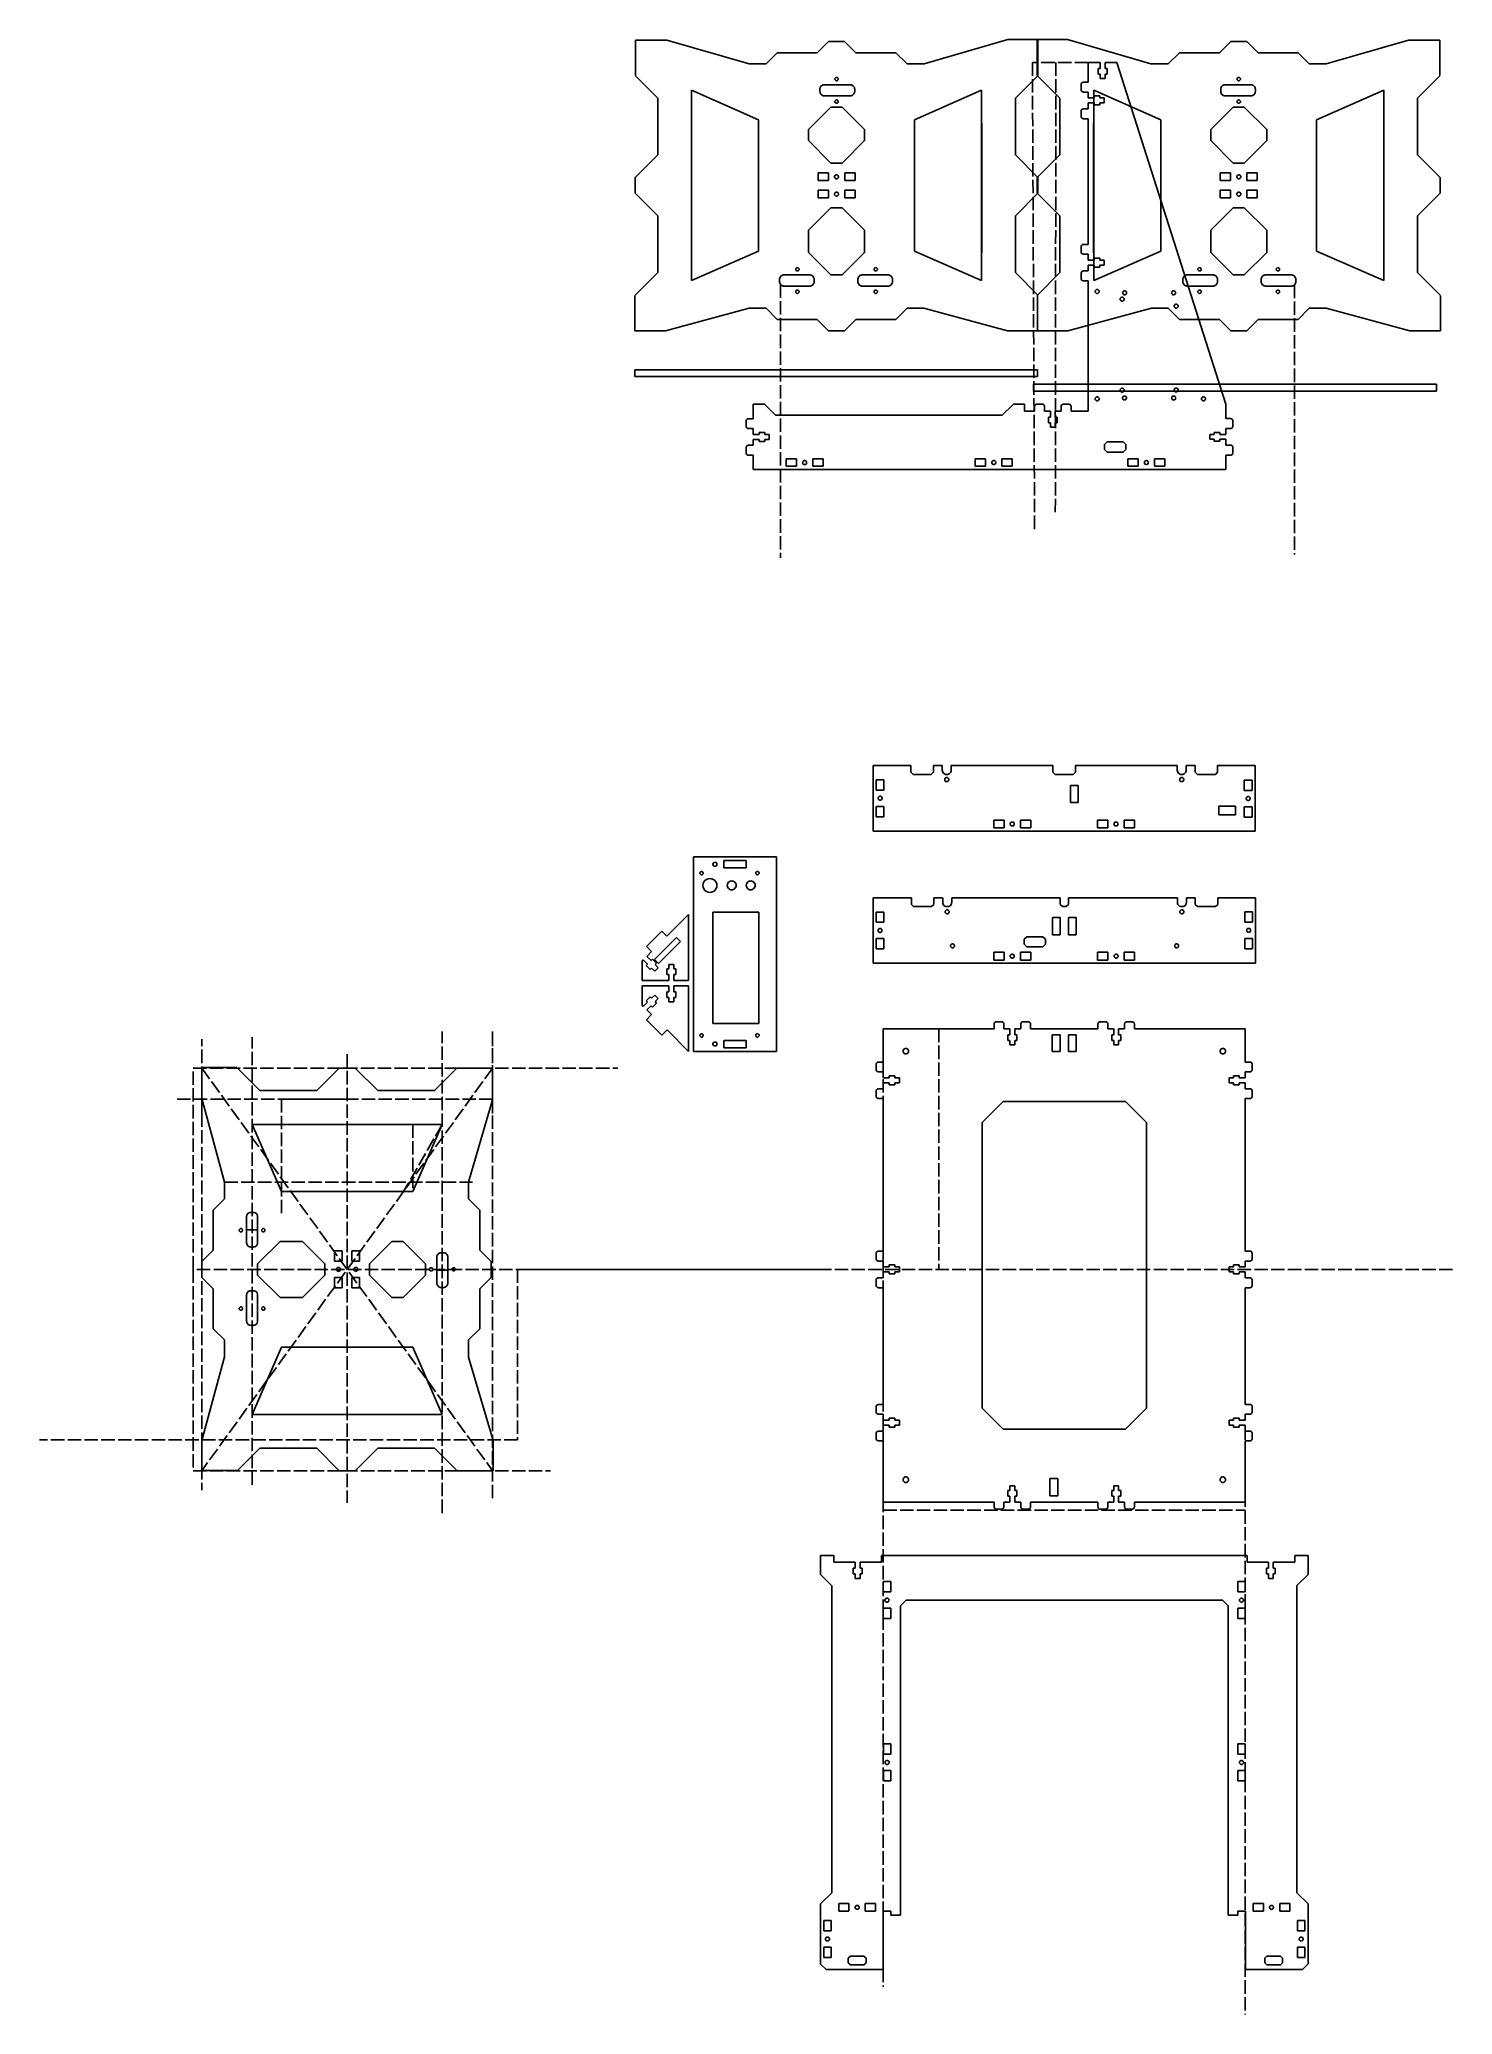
# Model space of a CAD drawing. Header units: inches. Extents: x -534 to 729, y -736 to 1029.
import ezdxf

# ---------------------------------------------------------------- set-up
doc = ezdxf.new("R2010")
doc.units = ezdxf.units.IN
doc.header["$MEASUREMENT"] = 0
doc.linetypes.add('ACAD_ISO02W100', pattern=[15, 12, -3])
doc.layers.add('extension', color=1, linetype='ACAD_ISO02W100', plot=False)
doc.layers.add('print bed motion', color=191, linetype='Continuous')

msp = doc.modelspace()

# ---------------------------------------------------------------- linework, layer by layer
for p, q in [((-1.3, 996.4), (-1.3, 1028)), ((26.9, 1028), (-1.3, 1028)), ((26.9, 1028.1), (100.5, 1006.8)), ((171.4, 1027), (161.3, 1016.8)), ((171.4, 1027), (185.7, 1027)), ((185.7, 1027), (195.8, 1016.8)), ((256.9, 1006.8), (331.6, 1028.7)), ((331.6, 1028.7), (358.5, 1028.7)), ((357.9, 996.4), (357.9, 1028.7)), ((384.9, 1028.7), (357.9, 1028.7)), ((358.5, 996.4), (358.5, 1028.7)), ((459.5, 1006.8), (384.9, 1028.7)), ((530.8, 1027), (520.6, 1016.8)), ((545, 1027), (530.8, 1027)), ((545, 1027), (555.2, 1016.8)), ((689.6, 1028.1), (615.9, 1006.8)), ((689.5, 1028), (717.7, 1028)), ((717.7, 996.4), (717.7, 1028)), ((115.5, 1006.8), (100.5, 1006.8)), ((115.5, 1006.8), (125.5, 1016.8)), ((125.5, 1016.8), (161.3, 1016.8)), ((195.8, 1016.8), (231.5, 1016.8)), ((231.5, 1016.8), (241.5, 1006.8)), ((256.9, 1006.8), (241.5, 1006.8)), ((403.5, 1008.2), (414.1, 1008.2)), ((403.5, 990.5), (403.5, 1008.2)), ((414.1, 1008.2), (414.1, 1002.9)), ((418.5, 1008.2), (429, 1008.2)), ((418.5, 1002.9), (418.5, 1008.2)), ((429, 1008.2), (526.4, 702.8)), ((459.5, 1006.8), (474.9, 1006.8)), ((484.9, 1016.8), (474.9, 1006.8)), ((520.6, 1016.8), (484.9, 1016.8)), ((590.9, 1016.8), (555.2, 1016.8)), ((600.9, 1006.8), (590.9, 1016.8)), ((600.9, 1006.8), (615.9, 1006.8)), ((-1.2, 996.3), (18.8, 976.3)), ((177.1, 993.7), (177, 993.3)), ((177, 993.3), (177.1, 992.9)), ((177.2, 994), (177.1, 993.7)), ((177.1, 992.9), (177.2, 992.5)), ((177.5, 994.3), (177.2, 994)), ((177.2, 992.5), (177.5, 992.2)), ((177.8, 994.6), (177.5, 994.3)), ((177.5, 992.2), (177.8, 992)), ((177.8, 994.6), (178.1, 994.7)), ((177.8, 992), (178.1, 991.8)), ((178.5, 994.8), (178.1, 994.7)), ((178.1, 991.8), (178.5, 991.8)), ((178.9, 994.7), (178.5, 994.8)), ((178.5, 991.8), (178.9, 991.8)), ((178.9, 994.7), (179.3, 994.6)), ((178.9, 991.8), (179.3, 992)), ((179.6, 994.3), (179.3, 994.6)), ((179.3, 992), (179.6, 992.2)), ((179.8, 994), (179.6, 994.3)), ((179.6, 992.2), (179.8, 992.5)), ((180, 993.7), (179.8, 994)), ((179.8, 992.5), (180, 992.9)), ((180, 993.3), (180, 993.7)), ((180, 992.9), (180, 993.3)), ((358.4, 996.3), (338.4, 976.3)), ((358.1, 996.3), (378.1, 976.3)), ((397.4, 989.5), (397.2, 989)), ((397.2, 989), (397.2, 988.5)), ((397.2, 988.5), (397.2, 983.7)), ((397.8, 989.9), (397.4, 989.5)), ((398.2, 990.2), (397.8, 989.9)), ((398.7, 990.4), (398.2, 990.2)), ((399.2, 990.5), (398.7, 990.4)), ((403.5, 990.5), (399.2, 990.5)), ((412.3, 1002.9), (412.3, 997.8)), ((414.1, 1002.9), (412.3, 1002.9)), ((412.3, 997.8), (414.1, 997.8)), ((414.1, 997.8), (414.1, 993.9)), ((414.1, 993.9), (418.5, 993.9)), ((420.3, 1002.9), (418.5, 1002.9)), ((418.5, 997.8), (420.3, 997.8)), ((418.5, 993.9), (418.5, 997.8)), ((420.3, 997.8), (420.3, 1002.9)), ((536.4, 993.3), (536.5, 993.7)), ((536.5, 992.9), (536.4, 993.3)), ((536.5, 993.7), (536.6, 994)), ((536.6, 992.5), (536.5, 992.9)), ((536.6, 994), (536.8, 994.3)), ((536.8, 992.2), (536.6, 992.5)), ((536.8, 994.3), (537.2, 994.6)), ((537.2, 992), (536.8, 992.2)), ((537.5, 994.7), (537.2, 994.6)), ((537.5, 991.8), (537.2, 992)), ((537.5, 994.7), (537.9, 994.8)), ((537.9, 991.8), (537.5, 991.8)), ((537.9, 994.8), (538.3, 994.7)), ((538.3, 991.8), (537.9, 991.8)), ((538.7, 994.6), (538.3, 994.7)), ((538.7, 992), (538.3, 991.8)), ((538.7, 994.6), (539, 994.3)), ((539, 992.2), (538.7, 992)), ((539, 994.3), (539.2, 994)), ((539.2, 992.5), (539, 992.2)), ((539.2, 994), (539.4, 993.7)), ((539.4, 992.9), (539.2, 992.5)), ((539.4, 993.7), (539.4, 993.3)), ((539.4, 993.3), (539.4, 992.9)), ((717.7, 996.3), (697.7, 976.3)), ((18.8, 925.6), (18.8, 976.3)), ((48.9, 813.3), (48.9, 983.3)), ((48.9, 983.3), (108.9, 956.9)), ((163.8, 985.3), (163.7, 984.8)), ((163.7, 984.8), (163.7, 984.3)), ((163.7, 982.3), (163.7, 984.3)), ((163.7, 982.3), (163.7, 981.8)), ((163.7, 981.8), (163.8, 981.2)), ((164, 985.8), (163.8, 985.3)), ((163.8, 981.2), (164, 980.8)), ((164.2, 986.3), (164, 985.8)), ((164, 980.8), (164.2, 980.3)), ((164.5, 986.7), (164.2, 986.3)), ((164.2, 980.3), (164.5, 979.9)), ((164.8, 987.1), (164.5, 986.7)), ((164.5, 979.9), (164.8, 979.5)), ((165.2, 987.5), (164.8, 987.1)), ((164.8, 979.5), (165.2, 979.1)), ((165.7, 987.7), (165.2, 987.5)), ((165.2, 979.1), (165.7, 978.8)), ((166.1, 988), (165.7, 987.7)), ((165.7, 978.8), (166.1, 978.6)), ((166.6, 988.1), (166.1, 988)), ((166.1, 978.6), (166.6, 978.4)), ((167.2, 988.3), (166.6, 988.1)), ((166.6, 978.4), (167.2, 978.3)), ((167.7, 988.3), (167.2, 988.3)), ((167.2, 978.3), (167.7, 978.3)), ((167.7, 988.3), (190.7, 988.3)), ((190.7, 978.3), (167.7, 978.3)), ((177.1, 973.7), (177, 973.3)), ((177, 973.3), (177.1, 972.9)), ((177.2, 974), (177.1, 973.7)), ((177.1, 972.9), (177.2, 972.5)), ((177.5, 974.3), (177.2, 974)), ((177.2, 972.5), (177.5, 972.2)), ((177.8, 974.6), (177.5, 974.3)), ((177.5, 972.2), (177.8, 972)), ((178.1, 974.7), (177.8, 974.6)), ((177.8, 972), (178.1, 971.8)), ((178.5, 974.8), (178.1, 974.7)), ((178.1, 971.8), (178.5, 971.8)), ((178.9, 974.7), (178.5, 974.8)), ((178.5, 971.8), (178.9, 971.8)), ((179.3, 974.6), (178.9, 974.7)), ((178.9, 971.8), (179.3, 972)), ((179.6, 974.3), (179.3, 974.6)), ((179.3, 972), (179.6, 972.2)), ((179.8, 974), (179.6, 974.3)), ((179.6, 972.2), (179.8, 972.5)), ((180, 973.7), (179.8, 974)), ((179.8, 972.5), (180, 972.9)), ((180, 973.3), (180, 973.7)), ((180, 972.9), (180, 973.3)), ((191.2, 988.3), (190.7, 988.3)), ((190.7, 978.3), (191.2, 978.3)), ((191.7, 988.1), (191.2, 988.3)), ((191.2, 978.3), (191.7, 978.4)), ((192.2, 988), (191.7, 988.1)), ((191.7, 978.4), (192.2, 978.6)), ((192.7, 987.7), (192.2, 988)), ((192.2, 978.6), (192.7, 978.8)), ((193.1, 987.5), (192.7, 987.7)), ((192.7, 978.8), (193.1, 979.1)), ((193.5, 987.1), (193.1, 987.5)), ((193.1, 979.1), (193.5, 979.5)), ((193.8, 986.7), (193.5, 987.1)), ((193.5, 979.5), (193.8, 979.9)), ((194.1, 986.3), (193.8, 986.7)), ((193.8, 979.9), (194.1, 980.3)), ((194.4, 985.8), (194.1, 986.3)), ((194.1, 980.3), (194.4, 980.8)), ((194.5, 985.3), (194.4, 985.8)), ((194.4, 980.8), (194.5, 981.2)), ((194.6, 984.8), (194.5, 985.3)), ((194.5, 981.2), (194.6, 981.8)), ((194.7, 984.3), (194.6, 984.8)), ((194.6, 981.8), (194.7, 982.3)), ((194.7, 984.3), (194.7, 982.3)), ((308.1, 983.3), (248.1, 956.9)), ((308.1, 813.3), (308.1, 983.3)), ((338.4, 925.6), (338.4, 976.3)), ((378.1, 925.6), (378.1, 976.3)), ((397.2, 983.2), (397.2, 983.7)), ((397.4, 982.7), (397.2, 983.2)), ((397.8, 982.3), (397.4, 982.7)), ((398.2, 982), (397.8, 982.3)), ((398.7, 981.8), (398.2, 982)), ((399.2, 981.7), (398.7, 981.8)), ((399.2, 981.7), (403.5, 981.7)), ((403.5, 981.7), (403.5, 976.4)), ((403.5, 976.4), (408.8, 976.4)), ((403.5, 972), (403.5, 966.7)), ((408.8, 972), (403.5, 972)), ((408.3, 813.3), (408.3, 983.3)), ((408.3, 983.3), (468.3, 956.9)), ((408.8, 978.2), (413.9, 978.2)), ((408.8, 976.4), (408.8, 978.2)), ((408.8, 970.2), (408.8, 972)), ((413.9, 978.2), (413.9, 976.4)), ((413.9, 976.4), (417.8, 976.4)), ((417.8, 972), (413.9, 972)), ((413.9, 972), (413.9, 970.2)), ((417.8, 976.4), (417.8, 972)), ((521.8, 984.8), (521.9, 985.3)), ((521.8, 984.3), (521.8, 984.8)), ((521.8, 984.3), (521.8, 982.3)), ((521.8, 981.8), (521.8, 982.3)), ((521.9, 981.2), (521.8, 981.8)), ((521.9, 985.3), (522.1, 985.8)), ((522.1, 980.8), (521.9, 981.2)), ((522.1, 985.8), (522.3, 986.3)), ((522.3, 980.3), (522.1, 980.8)), ((522.3, 986.3), (522.6, 986.7)), ((522.6, 979.9), (522.3, 980.3)), ((522.6, 986.7), (522.9, 987.1)), ((522.9, 979.5), (522.6, 979.9)), ((522.9, 987.1), (523.3, 987.5)), ((523.3, 979.1), (522.9, 979.5)), ((523.3, 987.5), (523.8, 987.7)), ((523.8, 978.8), (523.3, 979.1)), ((523.8, 987.7), (524.2, 988)), ((524.2, 978.6), (523.8, 978.8)), ((524.2, 988), (524.7, 988.1)), ((524.7, 978.4), (524.2, 978.6)), ((524.7, 988.1), (525.2, 988.3)), ((525.2, 978.3), (524.7, 978.4)), ((525.2, 988.3), (525.8, 988.3)), ((525.8, 978.3), (525.2, 978.3)), ((548.8, 988.3), (525.8, 988.3)), ((525.8, 978.3), (548.8, 978.3)), ((536.4, 973.3), (536.5, 973.7)), ((536.5, 972.9), (536.4, 973.3)), ((536.5, 973.7), (536.6, 974)), ((536.6, 972.5), (536.5, 972.9)), ((536.6, 974), (536.8, 974.3)), ((536.8, 972.2), (536.6, 972.5)), ((536.8, 974.3), (537.2, 974.6)), ((537.2, 972), (536.8, 972.2)), ((537.2, 974.6), (537.5, 974.7)), ((537.5, 971.8), (537.2, 972)), ((537.5, 974.7), (537.9, 974.8)), ((537.9, 971.8), (537.5, 971.8)), ((537.9, 974.8), (538.3, 974.7)), ((538.3, 971.8), (537.9, 971.8)), ((538.3, 974.7), (538.7, 974.6)), ((538.7, 972), (538.3, 971.8)), ((538.7, 974.6), (539, 974.3)), ((539, 972.2), (538.7, 972)), ((539, 974.3), (539.2, 974)), ((539.2, 972.5), (539, 972.2)), ((539.2, 974), (539.4, 973.7)), ((539.4, 972.9), (539.2, 972.5)), ((539.4, 973.7), (539.4, 973.3)), ((539.4, 973.3), (539.4, 972.9)), ((548.8, 988.3), (549.3, 988.3)), ((549.3, 978.3), (548.8, 978.3)), ((549.3, 988.3), (549.8, 988.1)), ((549.8, 978.4), (549.3, 978.3)), ((549.8, 988.1), (550.3, 988)), ((550.3, 978.6), (549.8, 978.4)), ((550.3, 988), (550.8, 987.7)), ((550.8, 978.8), (550.3, 978.6)), ((550.8, 987.7), (551.2, 987.5)), ((551.2, 979.1), (550.8, 978.8)), ((551.2, 987.5), (551.6, 987.1)), ((551.6, 979.5), (551.2, 979.1)), ((551.6, 987.1), (551.9, 986.7)), ((551.9, 979.9), (551.6, 979.5)), ((551.9, 986.7), (552.2, 986.3)), ((552.2, 980.3), (551.9, 979.9)), ((552.2, 986.3), (552.5, 985.8)), ((552.5, 980.8), (552.2, 980.3)), ((552.5, 985.8), (552.6, 985.3)), ((552.6, 981.2), (552.5, 980.8)), ((552.6, 985.3), (552.7, 984.8)), ((552.7, 981.8), (552.6, 981.2)), ((552.7, 984.8), (552.8, 984.3)), ((552.8, 982.3), (552.7, 981.8)), ((552.8, 982.3), (552.8, 984.3)), ((667.5, 983.3), (607.5, 956.9)), ((667.5, 813.3), (667.5, 983.3)), ((697.7, 925.6), (697.7, 976.3)), ((108.9, 956.9), (108.9, 839.6)), ((153.5, 948.3), (173.5, 968.3)), ((163.5, 958.4), (163.6, 958.4)), ((173.5, 968.3), (183.5, 968.3)), ((183.5, 968.3), (203.5, 948.3)), ((193.5, 958.4), (193.5, 958.4)), ((248.1, 956.9), (248.1, 839.6)), ((308.2, 837.9), (308.2, 953.9)), ((397.4, 965.7), (397.2, 965.2)), ((397.2, 965.2), (397.2, 964.7)), ((397.2, 964.7), (397.2, 959.9)), ((397.2, 959.4), (397.2, 959.9)), ((397.4, 958.9), (397.2, 959.4)), ((397.8, 966.1), (397.4, 965.7)), ((397.8, 958.5), (397.4, 958.9)), ((398.2, 966.4), (397.8, 966.1)), ((398.2, 958.2), (397.8, 958.5)), ((398.7, 966.6), (398.2, 966.4)), ((398.7, 958), (398.2, 958.2)), ((399.2, 966.7), (398.7, 966.6)), ((399.2, 957.9), (398.7, 958)), ((403.5, 966.7), (399.2, 966.7)), ((399.2, 957.9), (403.5, 957.9)), ((403.5, 957.9), (403.5, 845.6)), ((408.2, 837.9), (408.2, 953.9)), ((413.9, 970.2), (408.8, 970.2)), ((468.3, 956.9), (468.3, 839.6)), ((532.9, 968.3), (512.9, 948.3)), ((523, 958.4), (522.9, 958.4)), ((542.9, 968.3), (532.9, 968.3)), ((562.9, 948.3), (542.9, 968.3)), ((552.9, 958.4), (552.8, 958.4)), ((607.5, 956.9), (607.5, 839.6)), ((153.5, 938.3), (153.5, 948.3)), ((173.5, 918.3), (153.5, 938.3)), ((203.5, 938.3), (183.5, 918.3)), ((203.5, 948.3), (203.5, 938.3)), ((512.9, 948.3), (512.9, 938.3)), ((512.9, 938.3), (532.9, 918.3)), ((542.9, 918.3), (562.9, 938.3)), ((562.9, 938.3), (562.9, 948.3)), ((18.8, 925.6), (-1.4, 905.4)), ((183.5, 918.3), (173.5, 918.3)), ((338.4, 925.6), (358.5, 905.4)), ((378.1, 925.6), (357.9, 905.4)), ((532.9, 918.3), (542.9, 918.3)), ((697.7, 925.6), (717.8, 905.4)), ((-1.4, 905.4), (-1.4, 891.2)), ((162, 909.4), (162, 902.6)), ((171.2, 909.4), (162, 909.4)), ((162, 902.6), (171.2, 902.6)), ((171.2, 902.6), (171.2, 909.4)), ((176.8, 906.4), (176.7, 906)), ((176.7, 906), (176.8, 905.5)), ((177, 906.9), (176.8, 906.4)), ((176.8, 905.5), (177, 905.1)), ((177.2, 907.3), (177, 906.9)), ((177, 905.1), (177.2, 904.7)), ((177.6, 907.5), (177.2, 907.3)), ((177.2, 904.7), (177.6, 904.4)), ((178.1, 907.7), (177.6, 907.5)), ((177.6, 904.4), (178.1, 904.2)), ((178.5, 907.8), (178.1, 907.7)), ((178.1, 904.2), (178.5, 904.2)), ((179, 907.7), (178.5, 907.8)), ((178.5, 904.2), (179, 904.2)), ((179.4, 907.5), (179, 907.7)), ((179, 904.2), (179.4, 904.4)), ((179.8, 907.3), (179.4, 907.5)), ((179.4, 904.4), (179.8, 904.7)), ((180.1, 906.9), (179.8, 907.3)), ((179.8, 904.7), (180.1, 905.1)), ((180.3, 906.4), (180.1, 906.9)), ((180.1, 905.1), (180.3, 905.5)), ((180.3, 906), (180.3, 906.4)), ((180.3, 905.5), (180.3, 906)), ((195, 909.4), (185.8, 909.4)), ((185.8, 909.4), (185.8, 902.6)), ((185.8, 902.6), (195, 902.6)), ((195, 902.6), (195, 909.4)), ((357.9, 891.2), (357.9, 905.4)), ((358.5, 891.2), (358.5, 905.4)), ((521.4, 909.4), (530.6, 909.4)), ((521.4, 902.6), (521.4, 909.4)), ((530.6, 902.6), (521.4, 902.6)), ((530.6, 909.4), (530.6, 902.6)), ((536.1, 906), (536.2, 906.4)), ((536.2, 905.5), (536.1, 906)), ((536.2, 906.4), (536.4, 906.9)), ((536.4, 905.1), (536.2, 905.5)), ((536.4, 906.9), (536.7, 907.3)), ((536.7, 904.7), (536.4, 905.1)), ((536.7, 907.3), (537, 907.5)), ((537, 904.4), (536.7, 904.7)), ((537, 907.5), (537.5, 907.7)), ((537.5, 904.2), (537, 904.4)), ((537.5, 907.7), (537.9, 907.8)), ((537.9, 904.2), (537.5, 904.2)), ((537.9, 907.8), (538.4, 907.7)), ((538.4, 904.2), (537.9, 904.2)), ((538.4, 907.7), (538.8, 907.5)), ((538.8, 904.4), (538.4, 904.2)), ((538.8, 907.5), (539.2, 907.3)), ((539.2, 904.7), (538.8, 904.4)), ((539.2, 907.3), (539.5, 906.9)), ((539.5, 905.1), (539.2, 904.7)), ((539.5, 906.9), (539.7, 906.4)), ((539.7, 905.5), (539.5, 905.1)), ((539.7, 906.4), (539.7, 906)), ((539.7, 906), (539.7, 905.5)), ((545.2, 909.4), (554.4, 909.4)), ((545.2, 902.6), (545.2, 909.4)), ((554.4, 902.6), (545.2, 902.6)), ((554.4, 909.4), (554.4, 902.6)), ((717.8, 905.4), (717.8, 891.2)), ((18.8, 871), (-1.4, 891.2)), ((162, 893.9), (162, 887.1)), ((171.2, 893.9), (162, 893.9)), ((162, 887.1), (171.2, 887.1)), ((171.2, 887.1), (171.2, 893.9)), ((176.8, 890.9), (176.7, 890.5)), ((176.7, 890.5), (176.8, 890)), ((176.9, 891.4), (176.8, 890.9)), ((176.8, 890), (176.9, 889.6)), ((177.2, 891.8), (176.9, 891.4)), ((176.9, 889.6), (177.2, 889.2)), ((177.6, 892), (177.2, 891.8)), ((177.2, 889.2), (177.6, 888.9)), ((178, 892.2), (177.6, 892)), ((177.6, 888.9), (178, 888.7)), ((178.5, 892.3), (178, 892.2)), ((178, 888.7), (178.5, 888.7)), ((179, 892.2), (178.5, 892.3)), ((178.5, 888.7), (179, 888.7)), ((179.4, 892), (179, 892.2)), ((179, 888.7), (179.4, 888.9)), ((179.8, 891.8), (179.4, 892)), ((179.4, 888.9), (179.8, 889.2)), ((180.1, 891.4), (179.8, 891.8)), ((179.8, 889.2), (180.1, 889.6)), ((180.2, 890.9), (180.1, 891.4)), ((180.1, 889.6), (180.2, 890)), ((180.3, 890.5), (180.2, 890.9)), ((180.2, 890), (180.3, 890.5)), ((195, 893.9), (185.8, 893.9)), ((185.8, 893.9), (185.8, 887.1)), ((185.8, 887.1), (195, 887.1)), ((195, 887.1), (195, 893.9)), ((358.5, 891.2), (338.4, 871)), ((357.9, 891.2), (378.1, 871)), ((521.4, 893.9), (530.6, 893.9)), ((521.4, 887.1), (521.4, 893.9)), ((530.6, 887.1), (521.4, 887.1)), ((530.6, 893.9), (530.6, 887.1)), ((536.1, 890.5), (536.2, 890.9)), ((536.2, 890), (536.1, 890.5)), ((536.2, 890.9), (536.4, 891.4)), ((536.4, 889.6), (536.2, 890)), ((536.4, 891.4), (536.7, 891.8)), ((536.7, 889.2), (536.4, 889.6)), ((536.7, 891.8), (537, 892)), ((537, 888.9), (536.7, 889.2)), ((537, 892), (537.5, 892.2)), ((537.5, 888.7), (537, 888.9)), ((537.5, 892.2), (537.9, 892.3)), ((537.9, 888.7), (537.5, 888.7)), ((537.9, 892.3), (538.4, 892.2)), ((538.4, 888.7), (537.9, 888.7)), ((538.4, 892.2), (538.8, 892)), ((538.8, 888.9), (538.4, 888.7)), ((538.8, 892), (539.2, 891.8)), ((539.2, 889.2), (538.8, 888.9)), ((539.2, 891.8), (539.5, 891.4)), ((539.5, 889.6), (539.2, 889.2)), ((539.5, 891.4), (539.7, 890.9)), ((539.7, 890), (539.5, 889.6)), ((539.7, 890.9), (539.7, 890.5)), ((539.7, 890.5), (539.7, 890)), ((545.2, 887.1), (545.2, 893.9)), ((545.2, 893.9), (554.4, 893.9)), ((554.4, 887.1), (545.2, 887.1)), ((554.4, 893.9), (554.4, 887.1)), ((697.7, 871), (717.8, 891.2)), ((18.8, 820.3), (18.8, 871)), ((153.5, 858.3), (173.5, 878.3)), ((173.5, 878.3), (183.5, 878.3)), ((183.5, 878.3), (203.5, 858.3)), ((338.4, 820.3), (338.4, 871)), ((378.1, 820.3), (378.1, 871)), ((532.9, 878.3), (512.9, 858.3)), ((542.9, 878.3), (532.9, 878.3)), ((562.9, 858.3), (542.9, 878.3)), ((697.7, 820.3), (697.7, 871)), ((153.5, 858.3), (153.5, 858.4)), ((153.5, 838.3), (153.5, 858.3)), ((203.5, 858.3), (203.5, 838.3)), ((512.9, 858.3), (512.9, 838.3)), ((562.9, 858.3), (562.9, 858.4)), ((562.9, 838.3), (562.9, 858.3)), ((48.9, 813.3), (108.9, 839.6)), ((173.5, 818.3), (153.5, 838.3)), ((203.5, 838.3), (183.5, 818.3)), ((308.1, 813.3), (248.1, 839.6)), ((397.4, 844.6), (397.2, 844.1)), ((397.2, 844.1), (397.2, 843.6)), ((397.2, 843.6), (397.2, 838.8)), ((397.2, 838.3), (397.2, 838.8)), ((397.4, 837.8), (397.2, 838.3)), ((397.8, 845), (397.4, 844.6)), ((397.8, 837.4), (397.4, 837.8)), ((398.2, 845.4), (397.8, 845)), ((398.2, 837.1), (397.8, 837.4)), ((398.7, 845.6), (398.2, 845.4)), ((398.7, 836.9), (398.2, 837.1)), ((399.2, 845.6), (398.7, 845.6)), ((399.2, 836.8), (398.7, 836.9)), ((403.5, 845.6), (399.2, 845.6)), ((399.2, 836.8), (403.5, 836.8)), ((403.5, 836.8), (403.5, 831.5)), ((403.5, 831.5), (408.8, 831.5)), ((408.3, 813.3), (468.3, 839.6)), ((408.8, 833.3), (413.9, 833.3)), ((408.8, 831.5), (408.8, 833.3)), ((413.9, 833.3), (413.9, 831.5)), ((413.9, 831.5), (417.8, 831.5)), ((417.8, 831.5), (417.8, 827.1)), ((512.9, 838.3), (532.9, 818.3)), ((542.9, 818.3), (562.9, 838.3)), ((667.5, 813.3), (607.5, 839.6)), ((-1.7, 799.8), (18.8, 820.3)), ((127.6, 814.8), (127.5, 814.3)), ((127.5, 812.3), (127.5, 814.3)), ((127.5, 812.3), (127.6, 811.8)), ((127.7, 815.3), (127.6, 814.8)), ((127.8, 815.8), (127.7, 815.3)), ((128.1, 816.3), (127.8, 815.8)), ((128.4, 816.7), (128.1, 816.3)), ((128.7, 817.1), (128.4, 816.7)), ((129.1, 817.5), (128.7, 817.1)), ((129.5, 817.7), (129.1, 817.5)), ((130, 818), (129.5, 817.7)), ((130.5, 818.1), (130, 818)), ((131, 818.3), (130.5, 818.1)), ((131.5, 818.3), (131, 818.3)), ((131.5, 818.3), (154.5, 818.3)), ((142.1, 823.7), (142, 823.3)), ((142, 823.3), (142.1, 822.9)), ((142.2, 824), (142.1, 823.7)), ((142.1, 822.9), (142.2, 822.5)), ((142.5, 824.3), (142.2, 824)), ((142.2, 822.5), (142.5, 822.2)), ((142.8, 824.6), (142.5, 824.3)), ((142.5, 822.2), (142.8, 822)), ((143.1, 824.7), (142.8, 824.6)), ((142.8, 822), (143.1, 821.8)), ((143.5, 824.8), (143.1, 824.7)), ((143.1, 821.8), (143.5, 821.8)), ((143.9, 824.7), (143.5, 824.8)), ((143.5, 821.8), (143.9, 821.8)), ((144.3, 824.6), (143.9, 824.7)), ((143.9, 821.8), (144.3, 822)), ((144.6, 824.3), (144.3, 824.6)), ((144.3, 822), (144.6, 822.2)), ((144.8, 824), (144.6, 824.3)), ((144.6, 822.2), (144.8, 822.5)), ((145, 823.7), (144.8, 824)), ((144.8, 822.5), (145, 822.9)), ((145, 823.3), (145, 823.7)), ((145, 822.9), (145, 823.3)), ((155.1, 818.3), (154.5, 818.3)), ((155.6, 818.1), (155.1, 818.3)), ((156.1, 818), (155.6, 818.1)), ((156.5, 817.7), (156.1, 818)), ((157, 817.5), (156.5, 817.7)), ((157.4, 817.1), (157, 817.5)), ((157.7, 816.7), (157.4, 817.1)), ((158, 816.3), (157.7, 816.7)), ((158.2, 815.8), (158, 816.3)), ((158.4, 815.3), (158.2, 815.8)), ((158.5, 814.8), (158.4, 815.3)), ((158.5, 814.3), (158.5, 814.8)), ((158.5, 814.3), (158.5, 812.3)), ((158.5, 811.8), (158.5, 812.3)), ((183.5, 818.3), (173.5, 818.3)), ((197.6, 814.8), (197.5, 814.3)), ((197.5, 812.3), (197.5, 814.3)), ((197.5, 812.3), (197.6, 811.8)), ((197.7, 815.3), (197.6, 814.8)), ((197.8, 815.8), (197.7, 815.3)), ((198.1, 816.3), (197.8, 815.8)), ((198.4, 816.7), (198.1, 816.3)), ((198.7, 817.1), (198.4, 816.7)), ((199.1, 817.5), (198.7, 817.1)), ((199.5, 817.7), (199.1, 817.5)), ((200, 818), (199.5, 817.7)), ((200.5, 818.1), (200, 818)), ((201, 818.3), (200.5, 818.1)), ((201.5, 818.3), (201, 818.3)), ((201.5, 818.3), (224.5, 818.3)), ((212.1, 823.7), (212, 823.3)), ((212, 823.3), (212.1, 822.9)), ((212.2, 824), (212.1, 823.7)), ((212.1, 822.9), (212.2, 822.5)), ((212.5, 824.3), (212.2, 824)), ((212.2, 822.5), (212.5, 822.2)), ((212.8, 824.6), (212.5, 824.3)), ((212.5, 822.2), (212.8, 822)), ((213.1, 824.7), (212.8, 824.6)), ((212.8, 822), (213.1, 821.8)), ((213.5, 824.8), (213.1, 824.7)), ((213.1, 821.8), (213.5, 821.8)), ((213.9, 824.7), (213.5, 824.8)), ((213.5, 821.8), (213.9, 821.8)), ((214.3, 824.6), (213.9, 824.7)), ((213.9, 821.8), (214.3, 822)), ((214.6, 824.3), (214.3, 824.6)), ((214.3, 822), (214.6, 822.2)), ((214.8, 824), (214.6, 824.3)), ((214.6, 822.2), (214.8, 822.5)), ((215, 823.7), (214.8, 824)), ((214.8, 822.5), (215, 822.9)), ((215, 823.3), (215, 823.7)), ((215, 822.9), (215, 823.3)), ((225.1, 818.3), (224.5, 818.3)), ((225.6, 818.1), (225.1, 818.3)), ((226.1, 818), (225.6, 818.1)), ((226.5, 817.7), (226.1, 818)), ((227, 817.5), (226.5, 817.7)), ((227.4, 817.1), (227, 817.5)), ((227.7, 816.7), (227.4, 817.1)), ((228, 816.3), (227.7, 816.7)), ((228.2, 815.8), (228, 816.3)), ((228.4, 815.3), (228.2, 815.8)), ((228.5, 814.8), (228.4, 815.3)), ((228.5, 814.3), (228.5, 814.8)), ((228.5, 814.3), (228.5, 812.3)), ((228.5, 811.8), (228.5, 812.3)), ((358.4, 800.3), (338.4, 820.3)), ((358.1, 800.3), (378.1, 820.3)), ((397.4, 820.8), (397.2, 820.3)), ((397.2, 820.3), (397.2, 819.8)), ((397.2, 819.8), (397.2, 815)), ((397.2, 814.5), (397.2, 815)), ((397.4, 814), (397.2, 814.5)), ((397.8, 821.2), (397.4, 820.8)), ((397.8, 813.6), (397.4, 814)), ((398.2, 821.6), (397.8, 821.2)), ((398.2, 813.3), (397.8, 813.6)), ((398.7, 821.8), (398.2, 821.6)), ((398.7, 813.1), (398.2, 813.3)), ((399.2, 821.8), (398.7, 821.8)), ((399.2, 813), (398.7, 813.1)), ((403.5, 821.8), (399.2, 821.8)), ((399.2, 813), (403.5, 813)), ((408.8, 827.1), (403.5, 827.1)), ((403.5, 827.1), (403.5, 821.8)), ((403.5, 696.5), (403.5, 813)), ((408.8, 825.3), (408.8, 827.1)), ((413.9, 825.3), (408.8, 825.3)), ((413.9, 827.1), (413.9, 825.3)), ((417.8, 827.1), (413.9, 827.1)), ((487.9, 814.8), (488, 815.3)), ((487.9, 814.3), (487.9, 814.8)), ((487.9, 814.3), (487.9, 812.3)), ((487.9, 811.8), (487.9, 812.3)), ((488, 815.3), (488.2, 815.8)), ((488.2, 815.8), (488.4, 816.3)), ((488.4, 816.3), (488.7, 816.7)), ((488.7, 816.7), (489.1, 817.1)), ((489.1, 817.1), (489.5, 817.5)), ((489.5, 817.5), (489.9, 817.7)), ((489.9, 817.7), (490.4, 818)), ((490.4, 818), (490.9, 818.1)), ((490.9, 818.1), (491.4, 818.3)), ((491.4, 818.3), (491.9, 818.3)), ((514.9, 818.3), (491.9, 818.3)), ((501.4, 823.3), (501.5, 823.7)), ((501.5, 822.9), (501.4, 823.3)), ((501.5, 823.7), (501.6, 824)), ((501.6, 822.5), (501.5, 822.9)), ((501.6, 824), (501.8, 824.3)), ((501.8, 822.2), (501.6, 822.5)), ((501.8, 824.3), (502.2, 824.6)), ((502.2, 822), (501.8, 822.2)), ((502.2, 824.6), (502.5, 824.7)), ((502.5, 821.8), (502.2, 822)), ((502.5, 824.7), (502.9, 824.8)), ((502.9, 821.8), (502.5, 821.8)), ((502.9, 824.8), (503.3, 824.7)), ((503.3, 821.8), (502.9, 821.8)), ((503.3, 824.7), (503.7, 824.6)), ((503.7, 822), (503.3, 821.8)), ((503.7, 824.6), (504, 824.3)), ((504, 822.2), (503.7, 822)), ((504, 824.3), (504.2, 824)), ((504.2, 822.5), (504, 822.2)), ((504.2, 824), (504.4, 823.7)), ((504.4, 822.9), (504.2, 822.5)), ((504.4, 823.7), (504.4, 823.3)), ((504.4, 823.3), (504.4, 822.9)), ((514.9, 818.3), (515.4, 818.3)), ((515.4, 818.3), (515.9, 818.1)), ((515.9, 818.1), (516.4, 818)), ((516.4, 818), (516.9, 817.7)), ((516.9, 817.7), (517.3, 817.5)), ((517.3, 817.5), (517.7, 817.1)), ((517.7, 817.1), (518.1, 816.7)), ((518.1, 816.7), (518.4, 816.3)), ((518.4, 816.3), (518.6, 815.8)), ((518.6, 815.8), (518.8, 815.3)), ((518.8, 815.3), (518.9, 814.8)), ((518.9, 814.8), (518.9, 814.3)), ((518.9, 812.3), (518.9, 814.3)), ((518.9, 812.3), (518.9, 811.8)), ((532.9, 818.3), (542.9, 818.3)), ((557.9, 814.8), (558, 815.3)), ((557.9, 814.3), (557.9, 814.8)), ((557.9, 814.3), (557.9, 812.3)), ((557.9, 811.8), (557.9, 812.3)), ((558, 815.3), (558.2, 815.8)), ((558.2, 815.8), (558.4, 816.3)), ((558.4, 816.3), (558.7, 816.7)), ((558.7, 816.7), (559.1, 817.1)), ((559.1, 817.1), (559.5, 817.5)), ((559.5, 817.5), (559.9, 817.7)), ((559.9, 817.7), (560.4, 818)), ((560.4, 818), (560.9, 818.1)), ((560.9, 818.1), (561.4, 818.3)), ((561.4, 818.3), (561.9, 818.3)), ((584.9, 818.3), (561.9, 818.3)), ((571.4, 823.3), (571.5, 823.7)), ((571.5, 822.9), (571.4, 823.3)), ((571.5, 823.7), (571.6, 824)), ((571.6, 822.5), (571.5, 822.9)), ((571.6, 824), (571.8, 824.3)), ((571.8, 822.2), (571.6, 822.5)), ((571.8, 824.3), (572.2, 824.6)), ((572.2, 822), (571.8, 822.2)), ((572.2, 824.6), (572.5, 824.7)), ((572.5, 821.8), (572.2, 822)), ((572.5, 824.7), (572.9, 824.8)), ((572.9, 821.8), (572.5, 821.8)), ((572.9, 824.8), (573.3, 824.7)), ((573.3, 821.8), (572.9, 821.8)), ((573.3, 824.7), (573.7, 824.6)), ((573.7, 822), (573.3, 821.8)), ((573.7, 824.6), (574, 824.3)), ((574, 822.2), (573.7, 822)), ((574, 824.3), (574.2, 824)), ((574.2, 822.5), (574, 822.2)), ((574.2, 824), (574.4, 823.7)), ((574.4, 822.9), (574.2, 822.5)), ((574.4, 823.7), (574.4, 823.3)), ((574.4, 823.3), (574.4, 822.9)), ((584.9, 818.3), (585.4, 818.3)), ((585.4, 818.3), (585.9, 818.1)), ((585.9, 818.1), (586.4, 818)), ((586.4, 818), (586.9, 817.7)), ((586.9, 817.7), (587.3, 817.5)), ((587.3, 817.5), (587.7, 817.1)), ((587.7, 817.1), (588.1, 816.7)), ((588.1, 816.7), (588.4, 816.3)), ((588.4, 816.3), (588.6, 815.8)), ((588.6, 815.8), (588.8, 815.3)), ((588.8, 815.3), (588.9, 814.8)), ((588.9, 814.8), (588.9, 814.3)), ((588.9, 812.3), (588.9, 814.3)), ((588.9, 812.3), (588.9, 811.8)), ((718.1, 799.8), (697.7, 820.3)), ((-1.8, 799.7), (-1.8, 768.4)), ((127.6, 811.8), (127.7, 811.2)), ((127.7, 811.2), (127.8, 810.8)), ((127.8, 810.8), (128.1, 810.3)), ((128.1, 810.3), (128.4, 809.9)), ((128.4, 809.9), (128.7, 809.5)), ((128.7, 809.5), (129.1, 809.1)), ((129.1, 809.1), (129.5, 808.8)), ((129.5, 808.8), (130, 808.6)), ((130, 808.6), (130.5, 808.4)), ((130.5, 808.4), (131, 808.3)), ((131, 808.3), (131.5, 808.3)), ((154.5, 808.3), (131.5, 808.3)), ((142.1, 803.7), (142, 803.3)), ((142, 803.3), (142.1, 802.9)), ((142.2, 804), (142.1, 803.7)), ((142.1, 802.9), (142.2, 802.5)), ((142.5, 804.3), (142.2, 804)), ((142.2, 802.5), (142.5, 802.2)), ((142.8, 804.6), (142.5, 804.3)), ((142.5, 802.2), (142.8, 802)), ((143.1, 804.7), (142.8, 804.6)), ((142.8, 802), (143.1, 801.8)), ((143.5, 804.8), (143.1, 804.7)), ((143.1, 801.8), (143.5, 801.8)), ((143.9, 804.7), (143.5, 804.8)), ((143.5, 801.8), (143.9, 801.8)), ((144.3, 804.6), (143.9, 804.7)), ((143.9, 801.8), (144.3, 802)), ((144.6, 804.3), (144.3, 804.6)), ((144.3, 802), (144.6, 802.2)), ((144.8, 804), (144.6, 804.3)), ((144.6, 802.2), (144.8, 802.5)), ((145, 803.7), (144.8, 804)), ((144.8, 802.5), (145, 802.9)), ((145, 803.3), (145, 803.7)), ((145, 802.9), (145, 803.3)), ((154.5, 808.3), (155.1, 808.3)), ((155.1, 808.3), (155.6, 808.4)), ((155.6, 808.4), (156.1, 808.6)), ((156.1, 808.6), (156.5, 808.8)), ((156.5, 808.8), (157, 809.1)), ((157, 809.1), (157.4, 809.5)), ((157.4, 809.5), (157.7, 809.9)), ((157.7, 809.9), (158, 810.3)), ((158, 810.3), (158.2, 810.8)), ((158.2, 810.8), (158.4, 811.2)), ((158.4, 811.2), (158.5, 811.8)), ((197.6, 811.8), (197.7, 811.2)), ((197.7, 811.2), (197.8, 810.8)), ((197.8, 810.8), (198.1, 810.3)), ((198.1, 810.3), (198.4, 809.9)), ((198.4, 809.9), (198.7, 809.5)), ((198.7, 809.5), (199.1, 809.1)), ((199.1, 809.1), (199.5, 808.8)), ((199.5, 808.8), (200, 808.6)), ((200, 808.6), (200.5, 808.4)), ((200.5, 808.4), (201, 808.3)), ((201, 808.3), (201.5, 808.3)), ((224.5, 808.3), (201.5, 808.3)), ((212.1, 803.7), (212, 803.3)), ((212, 803.3), (212.1, 802.9)), ((212.2, 804), (212.1, 803.7)), ((212.1, 802.9), (212.2, 802.5)), ((212.5, 804.3), (212.2, 804)), ((212.2, 802.5), (212.5, 802.2)), ((212.8, 804.6), (212.5, 804.3)), ((212.5, 802.2), (212.8, 802)), ((213.1, 804.7), (212.8, 804.6)), ((212.8, 802), (213.1, 801.8)), ((213.5, 804.8), (213.1, 804.7)), ((213.1, 801.8), (213.5, 801.8)), ((213.9, 804.7), (213.5, 804.8)), ((213.5, 801.8), (213.9, 801.8)), ((214.3, 804.6), (213.9, 804.7)), ((213.9, 801.8), (214.3, 802)), ((214.6, 804.3), (214.3, 804.6)), ((214.3, 802), (214.6, 802.2)), ((214.8, 804), (214.6, 804.3)), ((214.6, 802.2), (214.8, 802.5)), ((215, 803.7), (214.8, 804)), ((214.8, 802.5), (215, 802.9)), ((215, 803.3), (215, 803.7)), ((215, 802.9), (215, 803.3)), ((224.5, 808.3), (225.1, 808.3)), ((225.1, 808.3), (225.6, 808.4)), ((225.6, 808.4), (226.1, 808.6)), ((226.1, 808.6), (226.5, 808.8)), ((226.5, 808.8), (227, 809.1)), ((227, 809.1), (227.4, 809.5)), ((227.4, 809.5), (227.7, 809.9)), ((227.7, 809.9), (228, 810.3)), ((228, 810.3), (228.2, 810.8)), ((228.2, 810.8), (228.4, 811.2)), ((228.4, 811.2), (228.5, 811.8)), ((358.2, 800.4), (358.2, 768.4)), ((358.2, 800.4), (358.2, 768.4)), ((409.7, 804), (409.6, 803.5)), ((409.6, 803.5), (409.7, 803)), ((409.8, 804.4), (409.7, 804)), ((409.7, 803), (409.8, 802.6)), ((410.1, 804.8), (409.8, 804.4)), ((409.8, 802.6), (410.1, 802.2)), ((410.5, 805.1), (410.1, 804.8)), ((410.1, 802.2), (410.5, 801.9)), ((410.9, 805.2), (410.5, 805.1)), ((410.5, 801.9), (410.9, 801.8)), ((411.4, 805.3), (410.9, 805.2)), ((410.9, 801.8), (411.4, 801.7)), ((411.9, 805.2), (411.4, 805.3)), ((411.4, 801.7), (411.9, 801.8)), ((412.3, 805.1), (411.9, 805.2)), ((411.9, 801.8), (412.3, 801.9)), ((412.7, 804.8), (412.3, 805.1)), ((412.3, 801.9), (412.7, 802.2)), ((413, 804.4), (412.7, 804.8)), ((412.7, 802.2), (413, 802.6)), ((413.1, 804), (413, 804.4)), ((413, 802.6), (413.1, 803)), ((413.2, 803.5), (413.1, 804)), ((413.1, 803), (413.2, 803.5)), ((432.2, 797.5), (432, 797.1)), ((432, 797.1), (432, 796.6)), ((432, 796.6), (432, 796.2)), ((432, 796.2), (432.2, 795.7)), ((432.5, 797.9), (432.2, 797.5)), ((432.2, 795.7), (432.5, 795.4)), ((432.6, 798.1), (432.5, 797.9)), ((432.5, 795.4), (432.9, 795.1)), ((432.7, 798.1), (432.6, 798.1)), ((432.9, 798.2), (432.7, 798.1)), ((433.3, 798.4), (432.9, 798.2)), ((432.9, 795.1), (433.3, 794.9)), ((433.8, 798.4), (433.3, 798.4)), ((433.3, 794.9), (433.8, 794.8)), ((434.2, 798.4), (433.8, 798.4)), ((433.8, 794.8), (434.2, 794.9)), ((434.2, 802.8), (434.1, 802.3)), ((434.1, 802.3), (434.2, 801.9)), ((434.3, 803.2), (434.2, 802.8)), ((434.2, 801.9), (434.3, 801.4)), ((434.7, 798.2), (434.2, 798.4)), ((434.7, 795.1), (434.2, 794.9)), ((434.6, 803.6), (434.3, 803.2)), ((434.3, 801.4), (434.6, 801.1)), ((435, 803.9), (434.6, 803.6)), ((434.6, 801.1), (435, 800.8)), ((435, 797.9), (434.7, 798.2)), ((434.7, 795.1), (434.8, 795.2)), ((434.8, 795.2), (435, 795.4)), ((435.4, 804.1), (435, 803.9)), ((435, 800.8), (435.4, 800.6)), ((435.3, 797.5), (435, 797.9)), ((435, 795.4), (435.3, 795.7)), ((435.5, 797.1), (435.3, 797.5)), ((435.3, 795.7), (435.5, 796.2)), ((435.9, 804.1), (435.4, 804.1)), ((435.9, 800.5), (435.4, 800.6)), ((435.6, 796.6), (435.5, 797.1)), ((435.5, 796.2), (435.6, 796.6)), ((436.4, 804.1), (435.9, 804.1)), ((436.4, 800.6), (435.9, 800.5)), ((436.8, 803.9), (436.4, 804.1)), ((436.4, 800.6), (436.8, 800.8)), ((437.2, 803.6), (436.8, 803.9)), ((436.8, 800.8), (437.2, 801.1)), ((437.5, 803.2), (437.2, 803.6)), ((437.2, 801.1), (437.5, 801.4)), ((437.6, 802.8), (437.5, 803.2)), ((437.5, 801.4), (437.6, 801.9)), ((437.7, 802.3), (437.6, 802.8)), ((437.6, 801.9), (437.7, 802.3)), ((478, 802.7), (477.9, 802.2)), ((477.9, 802.2), (478, 801.8)), ((478.2, 803.1), (478, 802.7)), ((478, 801.8), (478.2, 801.3)), ((478.5, 803.5), (478.2, 803.1)), ((478.2, 801.3), (478.5, 801)), ((478.8, 803.8), (478.5, 803.5)), ((478.5, 801), (478.8, 800.7)), ((479.3, 804), (478.8, 803.8)), ((478.8, 800.7), (479.3, 800.5)), ((479.7, 804), (479.3, 804)), ((479.3, 800.5), (479.7, 800.4)), ((480.2, 804), (479.7, 804)), ((480.2, 800.5), (479.7, 800.4)), ((480.6, 803.8), (480.2, 804)), ((480.2, 800.5), (480.6, 800.7)), ((481, 803.5), (480.6, 803.8)), ((480.6, 800.7), (481, 801)), ((481.3, 803.1), (481, 803.5)), ((481, 801), (481.3, 801.3)), ((481.5, 802.7), (481.3, 803.1)), ((481.3, 801.3), (481.5, 801.8)), ((481.5, 802.2), (481.5, 802.7)), ((481.5, 801.8), (481.5, 802.2)), ((488, 811.2), (487.9, 811.8)), ((488.2, 810.8), (488, 811.2)), ((488.4, 810.3), (488.2, 810.8)), ((488.7, 809.9), (488.4, 810.3)), ((489.1, 809.5), (488.7, 809.9)), ((489.5, 809.1), (489.1, 809.5)), ((489.9, 808.8), (489.5, 809.1)), ((490.4, 808.6), (489.9, 808.8)), ((490.9, 808.4), (490.4, 808.6)), ((491.4, 808.3), (490.9, 808.4)), ((491.9, 808.3), (491.4, 808.3)), ((491.9, 808.3), (514.9, 808.3)), ((501.4, 803.3), (501.5, 803.7)), ((501.5, 802.9), (501.4, 803.3)), ((501.5, 803.7), (501.6, 804)), ((501.6, 802.5), (501.5, 802.9)), ((501.6, 804), (501.8, 804.3)), ((501.8, 802.2), (501.6, 802.5)), ((501.8, 804.3), (502.2, 804.6)), ((502.2, 802), (501.8, 802.2)), ((502.2, 804.6), (502.5, 804.7)), ((502.5, 801.8), (502.2, 802)), ((502.5, 804.7), (502.9, 804.8)), ((502.9, 801.8), (502.5, 801.8)), ((502.9, 804.8), (503.3, 804.7)), ((503.3, 801.8), (502.9, 801.8)), ((503.3, 804.7), (503.7, 804.6)), ((503.7, 802), (503.3, 801.8)), ((503.7, 804.6), (504, 804.3)), ((504, 802.2), (503.7, 802)), ((504, 804.3), (504.2, 804)), ((504.2, 802.5), (504, 802.2)), ((504.2, 804), (504.4, 803.7)), ((504.4, 802.9), (504.2, 802.5)), ((504.4, 803.7), (504.4, 803.3)), ((504.4, 803.3), (504.4, 802.9)), ((515.4, 808.3), (514.9, 808.3)), ((515.9, 808.4), (515.4, 808.3)), ((516.4, 808.6), (515.9, 808.4)), ((516.9, 808.8), (516.4, 808.6)), ((517.3, 809.1), (516.9, 808.8)), ((517.7, 809.5), (517.3, 809.1)), ((518.1, 809.9), (517.7, 809.5)), ((518.4, 810.3), (518.1, 809.9)), ((518.6, 810.8), (518.4, 810.3)), ((518.8, 811.2), (518.6, 810.8)), ((518.9, 811.8), (518.8, 811.2)), ((558, 811.2), (557.9, 811.8)), ((558.2, 810.8), (558, 811.2)), ((558.4, 810.3), (558.2, 810.8)), ((558.7, 809.9), (558.4, 810.3)), ((559.1, 809.5), (558.7, 809.9)), ((559.5, 809.1), (559.1, 809.5)), ((559.9, 808.8), (559.5, 809.1)), ((560.4, 808.6), (559.9, 808.8)), ((560.9, 808.4), (560.4, 808.6)), ((561.4, 808.3), (560.9, 808.4)), ((561.9, 808.3), (561.4, 808.3)), ((561.9, 808.3), (584.9, 808.3)), ((571.4, 803.3), (571.5, 803.7)), ((571.5, 802.9), (571.4, 803.3)), ((571.5, 803.7), (571.6, 804)), ((571.6, 802.5), (571.5, 802.9)), ((571.6, 804), (571.8, 804.3)), ((571.8, 802.2), (571.6, 802.5)), ((571.8, 804.3), (572.2, 804.6)), ((572.2, 802), (571.8, 802.2)), ((572.2, 804.6), (572.5, 804.7)), ((572.5, 801.8), (572.2, 802)), ((572.5, 804.7), (572.9, 804.8)), ((572.9, 801.8), (572.5, 801.8)), ((572.9, 804.8), (573.3, 804.7)), ((573.3, 801.8), (572.9, 801.8)), ((573.3, 804.7), (573.7, 804.6)), ((573.7, 802), (573.3, 801.8)), ((573.7, 804.6), (574, 804.3)), ((574, 802.2), (573.7, 802)), ((574, 804.3), (574.2, 804)), ((574.2, 802.5), (574, 802.2)), ((574.2, 804), (574.4, 803.7)), ((574.4, 802.9), (574.2, 802.5)), ((574.4, 803.7), (574.4, 803.3)), ((574.4, 803.3), (574.4, 802.9)), ((585.4, 808.3), (584.9, 808.3)), ((585.9, 808.4), (585.4, 808.3)), ((586.4, 808.6), (585.9, 808.4)), ((586.9, 808.8), (586.4, 808.6)), ((587.3, 809.1), (586.9, 808.8)), ((587.7, 809.5), (587.3, 809.1)), ((588.1, 809.9), (587.7, 809.5)), ((588.4, 810.3), (588.1, 809.9)), ((588.6, 810.8), (588.4, 810.3)), ((588.8, 811.2), (588.6, 810.8)), ((588.9, 811.8), (588.8, 811.2)), ((718.2, 799.7), (718.2, 768.4)), ((25.7, 768.4), (100.5, 788.5)), ((100.5, 788.5), (115.5, 788.5)), ((115.5, 788.5), (125.5, 778.5)), ((125.5, 778.5), (161.3, 778.5)), ((171.4, 768.4), (161.3, 778.5)), ((185.7, 768.4), (195.8, 778.5)), ((195.8, 778.5), (231.5, 778.5)), ((231.5, 778.5), (241.5, 788.5)), ((256.5, 788.5), (241.5, 788.5)), ((331.4, 768.4), (256.5, 788.5)), ((385.1, 768.4), (459.9, 788.5)), ((459.9, 788.5), (474.9, 788.5)), ((484.9, 778.5), (474.9, 788.5)), ((480.3, 790.8), (480.2, 790.3)), ((480.2, 790.3), (480.3, 789.9)), ((480.5, 791.2), (480.3, 790.8)), ((480.3, 789.9), (480.5, 789.4)), ((480.8, 791.6), (480.5, 791.2)), ((480.5, 789.4), (480.8, 789.1)), ((480.9, 791.7), (480.8, 791.6)), ((480.8, 789.1), (481.1, 788.8)), ((481.1, 791.9), (480.9, 791.7)), ((480.9, 791.7), (480.9, 791.7)), ((481.6, 792.1), (481.1, 791.9)), ((481.1, 788.8), (481.6, 788.6)), ((482, 792.1), (481.6, 792.1)), ((481.6, 788.6), (482, 788.5)), ((482.5, 792.1), (482, 792.1)), ((482, 788.5), (482.5, 788.6)), ((482.9, 791.9), (482.5, 792.1)), ((482.5, 788.6), (482.9, 788.8)), ((483.3, 791.6), (482.9, 791.9)), ((482.9, 788.8), (483, 788.9)), ((483, 788.9), (483.3, 789.1)), ((483.6, 791.2), (483.3, 791.6)), ((483.3, 789.1), (483.6, 789.4)), ((483.8, 790.8), (483.6, 791.2)), ((483.6, 789.4), (483.8, 789.9)), ((483.8, 790.3), (483.8, 790.8)), ((483.8, 789.9), (483.8, 790.3)), ((520.6, 778.5), (484.9, 778.5)), ((530.8, 768.4), (520.6, 778.5)), ((545, 768.4), (555.2, 778.5)), ((590.9, 778.5), (555.2, 778.5)), ((600.9, 788.5), (590.9, 778.5)), ((615.9, 788.5), (600.9, 788.5)), ((690.8, 768.4), (615.9, 788.5)), ((25.7, 768.4), (-1.8, 768.4)), ((171.4, 768.4), (185.7, 768.4)), ((331.4, 768.4), (358.2, 768.4)), ((385.1, 768.4), (358.2, 768.4)), ((545, 768.4), (530.8, 768.4)), ((690.8, 768.4), (718.2, 768.4)), ((409.8, 708.4), (409.6, 708)), ((409.6, 708), (409.6, 707.5)), ((409.6, 707.5), (409.6, 707.1)), ((409.6, 707.1), (409.8, 706.6)), ((410.1, 708.8), (409.8, 708.4)), ((409.8, 706.6), (410.1, 706.3)), ((410.5, 709.1), (410.1, 708.8)), ((410.1, 706.3), (410.5, 706)), ((410.9, 709.3), (410.5, 709.1)), ((411.4, 709.3), (410.9, 709.3)), ((411.4, 709.3), (411.8, 709.3)), ((412.3, 709.1), (411.8, 709.3)), ((412.6, 708.8), (412.3, 709.1)), ((412.3, 706), (412.6, 706.3)), ((412.9, 708.4), (412.6, 708.8)), ((412.6, 706.3), (412.9, 706.6)), ((413.1, 708), (412.9, 708.4)), ((412.9, 706.6), (413.1, 707.1)), ((413.2, 707.5), (413.1, 708)), ((413.1, 707.1), (413.2, 707.5)), ((432, 715.8), (431.9, 715.3)), ((431.9, 715.3), (432, 714.9)), ((432.2, 716.2), (432, 715.8)), ((432, 714.9), (432.2, 714.4)), ((432.5, 716.6), (432.2, 716.2)), ((432.2, 714.4), (432.5, 714.1)), ((432.8, 716.9), (432.5, 716.6)), ((432.5, 714.1), (432.8, 713.8)), ((433, 717), (432.8, 716.9)), ((432.8, 713.8), (433.3, 713.6)), ((433.1, 717), (433, 717)), ((433.3, 717.1), (433.1, 717)), ((433.7, 717.1), (433.3, 717.1)), ((433.3, 713.6), (433.7, 713.5)), ((434.2, 717.1), (433.7, 717.1)), ((434.2, 713.6), (433.7, 713.5)), ((434.3, 709.2), (434.1, 708.8)), ((434.1, 708.3), (434.1, 708.8)), ((434.1, 708.3), (434.1, 707.8)), ((434.1, 707.8), (434.3, 707.4)), ((434.6, 716.9), (434.2, 717.1)), ((434.2, 713.6), (434.4, 713.7)), ((434.6, 709.6), (434.3, 709.2)), ((434.3, 707.4), (434.6, 707)), ((434.4, 713.7), (434.6, 713.8)), ((435, 716.6), (434.6, 716.9)), ((434.6, 713.8), (435, 714.1)), ((435, 709.9), (434.6, 709.6)), ((434.6, 707), (435, 706.7)), ((435.3, 716.2), (435, 716.6)), ((435, 714.1), (435.3, 714.4)), ((435.4, 710), (435, 709.9)), ((435, 706.7), (435.4, 706.6)), ((435.5, 715.8), (435.3, 716.2)), ((435.3, 714.4), (435.5, 714.9)), ((435.9, 710.1), (435.4, 710)), ((435.4, 706.6), (435.9, 706.5)), ((435.5, 715.3), (435.5, 715.8)), ((435.5, 714.9), (435.5, 715.3)), ((436.3, 710), (435.9, 710.1)), ((435.9, 706.5), (436.3, 706.6)), ((436.8, 709.9), (436.3, 710)), ((436.3, 706.6), (436.8, 706.7)), ((437.1, 709.6), (436.8, 709.9)), ((436.8, 706.7), (437.1, 707)), ((437.4, 709.2), (437.1, 709.6)), ((437.1, 707), (437.4, 707.4)), ((437.6, 708.8), (437.4, 709.2)), ((437.4, 707.4), (437.6, 707.8)), ((437.7, 708.3), (437.6, 708.8)), ((437.7, 708.3), (437.6, 707.8)), ((478, 708.3), (478.1, 708.8)), ((478, 708.3), (478.1, 707.8)), ((478.2, 709.2), (478.1, 708.8)), ((478.1, 707.8), (478.2, 707.4)), ((478.5, 709.6), (478.2, 709.2)), ((478.2, 707.4), (478.5, 707)), ((478.9, 709.9), (478.5, 709.6)), ((478.5, 707), (478.9, 706.7)), ((479.3, 710), (478.9, 709.9)), ((478.9, 706.7), (479.3, 706.6)), ((479.8, 710.1), (479.3, 710)), ((479.3, 706.6), (479.8, 706.5)), ((480.3, 710), (479.8, 710.1)), ((479.8, 706.5), (480.3, 706.6)), ((480.3, 715.9), (480.2, 715.4)), ((480.2, 715.4), (480.3, 714.9)), ((480.4, 716.3), (480.3, 715.9)), ((480.3, 714.9), (480.4, 714.5)), ((480.7, 709.9), (480.3, 710)), ((480.3, 706.6), (480.7, 706.7)), ((480.7, 716.7), (480.4, 716.3)), ((480.4, 714.5), (480.7, 714.1)), ((480.9, 716.8), (480.7, 716.7)), ((480.7, 714.1), (481.1, 713.8)), ((481.1, 709.6), (480.7, 709.9)), ((480.7, 706.7), (481.1, 707)), ((481, 716.9), (480.9, 716.8)), ((481.1, 717), (481, 716.9)), ((481.5, 717.1), (481.1, 717)), ((481.1, 713.8), (481.5, 713.7)), ((481.4, 709.2), (481.1, 709.6)), ((481.1, 707), (481.4, 707.4)), ((481.5, 708.8), (481.4, 709.2)), ((481.4, 707.4), (481.5, 707.8)), ((482, 717.2), (481.5, 717.1)), ((481.5, 713.7), (482, 713.6)), ((481.6, 708.3), (481.5, 708.8)), ((481.5, 707.8), (481.6, 708.3)), ((482.5, 717.1), (482, 717.2)), ((482, 713.6), (482.5, 713.7)), ((482.9, 717), (482.5, 717.1)), ((482.5, 713.7), (482.9, 713.8)), ((483.3, 716.7), (482.9, 717)), ((482.9, 713.8), (483.1, 714)), ((483.1, 714), (483.3, 714.1)), ((483.6, 716.3), (483.3, 716.7)), ((483.3, 714.1), (483.6, 714.5)), ((483.7, 715.9), (483.6, 716.3)), ((483.6, 714.5), (483.7, 714.9)), ((483.8, 715.4), (483.7, 715.9)), ((483.7, 714.9), (483.8, 715.4)), ((504.8, 708.5), (504.6, 708.1)), ((504.6, 708.1), (504.6, 707.6)), ((504.6, 707.6), (504.6, 707.1)), ((504.6, 707.1), (504.8, 706.7)), ((505.1, 708.9), (504.8, 708.5)), ((504.8, 706.7), (505.1, 706.3)), ((505.5, 709.1), (505.1, 708.9)), ((505.1, 706.3), (505.5, 706)), ((505.9, 709.3), (505.5, 709.1)), ((505.5, 706), (505.9, 705.8)), ((506.4, 709.4), (505.9, 709.3)), ((506.8, 709.3), (506.4, 709.4)), ((507.3, 709.1), (506.8, 709.3)), ((506.8, 705.8), (507.3, 706)), ((507.6, 708.9), (507.3, 709.1)), ((507.3, 706), (507.6, 706.3)), ((507.9, 708.5), (507.6, 708.9)), ((507.6, 706.3), (507.9, 706.7)), ((508.1, 708.1), (507.9, 708.5)), ((507.9, 706.7), (508.1, 707.1)), ((508.2, 707.6), (508.1, 708.1)), ((508.1, 707.1), (508.2, 707.6)), ((97.7, 688.3), (97.9, 688.8)), ((97.9, 688.8), (98.3, 689.2)), ((98.3, 689.2), (98.7, 689.5)), ((98.7, 689.5), (99.2, 689.7)), ((99.2, 689.7), (99.7, 689.8)), ((104, 689.8), (99.7, 689.8)), ((104, 689.8), (104, 702.8)), ((114, 702.8), (104, 702.8)), ((114, 702.8), (124, 692.8)), ((124, 692.8), (326.5, 692.8)), ((326.5, 692.8), (336.5, 702.8)), ((346.5, 702.8), (336.5, 702.8)), ((346.5, 702.8), (346.5, 696.5)), ((355.5, 696.5), (346.5, 696.5)), ((355.5, 701.4), (355.7, 701.9)), ((355.5, 700.9), (355.5, 701.4)), ((355.5, 696.5), (355.5, 700.9)), ((355.7, 701.9), (356.1, 702.3)), ((356.1, 702.3), (356.5, 702.6)), ((356.5, 702.6), (357, 702.8)), ((357, 702.8), (357.5, 702.9)), ((357.5, 702.9), (362.3, 702.9)), ((362.8, 702.8), (362.3, 702.9)), ((363.3, 702.6), (362.8, 702.8)), ((363.7, 702.3), (363.3, 702.6)), ((364, 701.9), (363.7, 702.3)), ((364.2, 701.4), (364, 701.9)), ((364.3, 700.9), (364.2, 701.4)), ((364.3, 700.9), (364.3, 696.5)), ((369.6, 696.5), (364.3, 696.5)), ((369.6, 691.2), (367.8, 691.2)), ((367.8, 691.2), (367.8, 686.1)), ((369.6, 696.5), (369.6, 691.2)), ((374, 691.2), (374, 696.5)), ((379.3, 696.5), (374, 696.5)), ((375.8, 691.2), (374, 691.2)), ((375.8, 686.1), (375.8, 691.2)), ((379.3, 701.4), (379.5, 701.9)), ((379.3, 700.9), (379.3, 701.4)), ((379.3, 696.5), (379.3, 700.9)), ((379.5, 701.9), (379.9, 702.3)), ((379.9, 702.3), (380.3, 702.6)), ((380.3, 702.6), (380.8, 702.8)), ((380.8, 702.8), (381.3, 702.9)), ((381.3, 702.9), (386.1, 702.9)), ((386.6, 702.8), (386.1, 702.9)), ((387.1, 702.6), (386.6, 702.8)), ((387.5, 702.3), (387.1, 702.6)), ((387.8, 701.9), (387.5, 702.3)), ((388, 701.4), (387.8, 701.9)), ((388.1, 700.9), (388, 701.4)), ((388.1, 700.9), (388.1, 696.5)), ((388.1, 696.5), (403.5, 696.5)), ((410.5, 706), (410.9, 705.8)), ((410.9, 705.8), (411.4, 705.7)), ((411.4, 705.7), (411.8, 705.8)), ((411.8, 705.8), (412.3, 706)), ((505.9, 705.8), (506.4, 705.8)), ((506.4, 705.8), (506.8, 705.8)), ((526.4, 689.9), (526.4, 702.8)), ((530.7, 689.9), (526.4, 689.9)), ((530.7, 689.9), (531.2, 689.8)), ((531.2, 689.8), (531.7, 689.6)), ((531.7, 689.6), (532.1, 689.3)), ((532.1, 689.3), (532.4, 688.9)), ((532.4, 688.9), (532.6, 688.4)), ((532.6, 688.4), (532.7, 687.9)), ((97.7, 687.8), (97.7, 688.3)), ((97.7, 687.8), (97.7, 683)), ((97.7, 682.5), (97.7, 683)), ((97.9, 682), (97.7, 682.5)), ((98.3, 681.6), (97.9, 682)), ((98.7, 681.3), (98.3, 681.6)), ((99.2, 681.1), (98.7, 681.3)), ((99.7, 681), (99.2, 681.1)), ((99.7, 681), (104, 681)), ((104, 675.7), (104, 681)), ((104, 675.7), (109.3, 675.7)), ((109.3, 671.3), (104, 671.3)), ((104, 666), (104, 671.3)), ((109.3, 677.5), (114.4, 677.5)), ((109.3, 675.7), (109.3, 677.5)), ((109.3, 669.5), (109.3, 671.3)), ((114.4, 677.5), (114.4, 675.7)), ((114.4, 675.7), (118.4, 675.7)), ((118.4, 671.3), (114.4, 671.3)), ((114.4, 671.3), (114.4, 669.5)), ((118.4, 675.7), (118.4, 671.3)), ((367.8, 686.1), (369.6, 686.1)), ((369.6, 686.1), (369.6, 682.2)), ((369.6, 682.2), (374, 682.2)), ((374, 682.2), (374, 686.1)), ((374, 686.1), (375.8, 686.1)), ((512, 675.8), (516, 675.8)), ((512, 671.4), (512, 675.8)), ((516, 671.4), (512, 671.4)), ((516, 677.6), (521.1, 677.6)), ((516, 675.8), (516, 677.6)), ((516, 669.6), (516, 671.4)), ((521.1, 677.6), (521.1, 675.8)), ((521.1, 675.8), (526.4, 675.8)), ((526.4, 671.4), (521.1, 671.4)), ((521.1, 671.4), (521.1, 669.6)), ((526.4, 675.8), (526.4, 681.1)), ((526.4, 681.1), (530.7, 681.1)), ((526.4, 666.1), (526.4, 671.4)), ((530.7, 681.1), (531.2, 681.1)), ((531.2, 681.1), (531.7, 681.3)), ((531.7, 681.3), (532.1, 681.7)), ((532.1, 681.7), (532.4, 682.1)), ((532.4, 682.1), (532.6, 682.6)), ((532.6, 682.6), (532.7, 683.1)), ((532.7, 683.1), (532.7, 687.9)), ((97.9, 665), (97.7, 664.5)), ((97.7, 664.5), (97.7, 664)), ((97.7, 664), (97.7, 659.2)), ((97.7, 658.7), (97.7, 659.2)), ((97.9, 658.2), (97.7, 658.7)), ((98.3, 665.4), (97.9, 665)), ((98.3, 657.8), (97.9, 658.2)), ((98.7, 665.7), (98.3, 665.4)), ((98.7, 657.5), (98.3, 657.8)), ((99.2, 665.9), (98.7, 665.7)), ((99.2, 657.3), (98.7, 657.5)), ((99.7, 666), (99.2, 665.9)), ((99.7, 657.2), (99.2, 657.3)), ((104, 666), (99.7, 666)), ((99.7, 657.2), (104, 657.2)), ((104, 644.3), (104, 657.2)), ((114.4, 669.5), (109.3, 669.5)), ((133.5, 653.9), (142.7, 653.9)), ((133.5, 647.3), (133.5, 653.9)), ((142.7, 653.9), (142.7, 647.3)), ((157.3, 647.3), (157.3, 653.9)), ((157.3, 653.9), (166.5, 653.9)), ((166.5, 653.9), (166.5, 647.3)), ((302.5, 653.9), (311.7, 653.9)), ((302.5, 647.3), (302.5, 653.9)), ((311.7, 653.9), (311.7, 647.3)), ((326.3, 653.9), (335.5, 653.9)), ((326.3, 647.3), (326.3, 653.9)), ((335.5, 653.9), (335.5, 647.3)), ((420.3, 669), (417.9, 666.8)), ((417.9, 662.3), (417.9, 666.8)), ((417.9, 662.3), (420.3, 660)), ((420.3, 669), (434.5, 669)), ((420.3, 660), (434.5, 660)), ((436.9, 666.8), (434.5, 669)), ((434.5, 660), (436.9, 662.3)), ((436.9, 666.8), (436.9, 662.3)), ((438.9, 647.3), (438.9, 653.9)), ((438.9, 653.9), (448.1, 653.9)), ((448.1, 653.9), (448.1, 647.3)), ((462.7, 647.3), (462.7, 653.9)), ((462.7, 653.9), (471.9, 653.9)), ((471.9, 653.9), (471.9, 647.3)), ((521.1, 669.6), (516, 669.6)), ((530.7, 666.1), (526.4, 666.1)), ((526.4, 657.3), (530.7, 657.3)), ((526.4, 657.3), (526.4, 644.3)), ((530.7, 666.1), (531.2, 666)), ((530.7, 657.3), (531.2, 657.3)), ((531.2, 666), (531.7, 665.8)), ((531.2, 657.3), (531.7, 657.5)), ((531.7, 665.8), (532.1, 665.5)), ((531.7, 657.5), (532.1, 657.9)), ((532.1, 665.5), (532.4, 665.1)), ((532.1, 657.9), (532.4, 658.3)), ((532.4, 665.1), (532.6, 664.6)), ((532.4, 658.3), (532.6, 658.8)), ((532.6, 664.6), (532.7, 664.1)), ((532.6, 658.8), (532.7, 659.3)), ((532.7, 659.3), (532.7, 664.1)), ((104.2, 644.3), (526.4, 644.3)), ((142.7, 647.3), (133.5, 647.3)), ((148.2, 650.6), (148.3, 651)), ((148.3, 650.1), (148.2, 650.6)), ((148.3, 651), (148.5, 651.5)), ((148.5, 649.7), (148.3, 650.1)), ((148.5, 651.5), (148.7, 651.8)), ((148.7, 649.3), (148.5, 649.7)), ((148.7, 651.8), (149.1, 652.1)), ((149.1, 649), (148.7, 649.3)), ((149.1, 652.1), (149.6, 652.3)), ((149.6, 648.8), (149.1, 649)), ((149.6, 652.3), (150, 652.4)), ((150, 648.8), (149.6, 648.8)), ((150, 652.4), (150.5, 652.3)), ((150.5, 648.8), (150, 648.8)), ((150.5, 652.3), (150.9, 652.1)), ((150.9, 649), (150.5, 648.8)), ((150.9, 652.1), (151.3, 651.8)), ((151.3, 649.3), (150.9, 649)), ((151.3, 651.8), (151.6, 651.5)), ((151.6, 649.7), (151.3, 649.3)), ((151.6, 651.5), (151.8, 651)), ((151.8, 650.1), (151.6, 649.7)), ((151.8, 651), (151.8, 650.6)), ((151.8, 650.6), (151.8, 650.1)), ((166.5, 647.3), (157.3, 647.3)), ((311.7, 647.3), (302.5, 647.3)), ((317.2, 650.6), (317.3, 651.1)), ((317.3, 650.2), (317.2, 650.6)), ((317.3, 651.1), (317.5, 651.5)), ((317.5, 649.7), (317.3, 650.2)), ((317.5, 651.5), (317.7, 651.9)), ((317.7, 649.3), (317.5, 649.7)), ((317.7, 651.9), (318.1, 652.2)), ((318.1, 649.1), (317.7, 649.3)), ((318.1, 652.2), (318.5, 652.4)), ((318.5, 648.9), (318.1, 649.1)), ((318.5, 652.4), (319, 652.4)), ((319, 648.8), (318.5, 648.9)), ((319, 652.4), (319.5, 652.4)), ((319.5, 648.9), (319, 648.8)), ((319.5, 652.4), (319.9, 652.2)), ((319.9, 649.1), (319.5, 648.9)), ((319.9, 652.2), (320.3, 651.9)), ((320.3, 649.3), (319.9, 649.1)), ((320.3, 651.9), (320.6, 651.5)), ((320.6, 649.7), (320.3, 649.3)), ((320.6, 651.5), (320.8, 651.1)), ((320.8, 650.2), (320.6, 649.7)), ((320.8, 651.1), (320.8, 650.6)), ((320.8, 650.6), (320.8, 650.2)), ((335.5, 647.3), (326.3, 647.3)), ((448.1, 647.3), (438.9, 647.3)), ((453.6, 651.1), (453.8, 651.5)), ((453.6, 650.6), (453.6, 651.1)), ((453.6, 650.2), (453.6, 650.6)), ((453.8, 649.7), (453.6, 650.2)), ((453.8, 651.5), (454.1, 651.9)), ((454.1, 649.3), (453.8, 649.7)), ((454.1, 651.9), (454.5, 652.2)), ((454.5, 649.1), (454.1, 649.3)), ((454.5, 652.2), (454.9, 652.4)), ((454.9, 648.9), (454.5, 649.1)), ((454.9, 652.4), (455.4, 652.4)), ((455.4, 648.8), (454.9, 648.9)), ((455.4, 652.4), (455.8, 652.4)), ((455.8, 648.9), (455.4, 648.8)), ((455.8, 652.4), (456.3, 652.2)), ((456.3, 649.1), (455.8, 648.9)), ((456.3, 652.2), (456.6, 651.9)), ((456.6, 649.3), (456.3, 649.1)), ((456.6, 651.9), (456.9, 651.5)), ((456.9, 649.7), (456.6, 649.3)), ((456.9, 651.5), (457.1, 651.1)), ((457.1, 650.2), (456.9, 649.7)), ((457.1, 651.1), (457.2, 650.6)), ((457.2, 650.6), (457.1, 650.2)), ((471.9, 647.3), (462.7, 647.3)), ((245, 379.8), (211.2, 379.8)), ((211.2, 379.8), (211.2, 321.3)), ((245, 379.8), (245, 373.8)), ((245, 373.8), (247, 371.8)), ((247, 371.8), (263, 371.8)), ((265, 373.8), (263, 371.8)), ((265, 379.8), (265, 373.8)), ((273, 379.8), (265, 379.8)), ((273, 375.8), (273, 379.8)), ((273.1, 374.7), (273, 375.8)), ((273.5, 373.8), (273.1, 374.7)), ((274.2, 372.9), (273.5, 373.8)), ((275, 372.3), (274.2, 372.9)), ((276, 371.9), (275, 372.3)), ((277, 371.8), (276, 371.9)), ((278, 371.9), (277, 371.8)), ((279, 372.3), (278, 371.9)), ((279.8, 372.9), (279, 372.3)), ((280.5, 373.8), (279.8, 372.9)), ((280.9, 374.7), (280.5, 373.8)), ((281, 375.8), (280.9, 374.7)), ((281, 375.8), (281, 379.8)), ((371.9, 379.8), (281, 379.8)), ((371.9, 379.8), (371.9, 373.8)), ((371.9, 373.8), (373.9, 371.8)), ((373.9, 371.8), (389.9, 371.8)), ((391.9, 373.8), (389.9, 371.8)), ((482.9, 379.8), (391.9, 379.8)), ((391.9, 379.8), (391.9, 373.8)), ((483, 375.8), (483, 379.8)), ((483.1, 374.8), (483, 375.8)), ((483.5, 373.8), (483.1, 374.8)), ((484.2, 373), (483.5, 373.8)), ((485, 372.3), (484.2, 373)), ((486, 371.9), (485, 372.3)), ((487, 371.8), (486, 371.9)), ((488, 371.9), (487, 371.8)), ((489, 372.3), (488, 371.9)), ((489.8, 373), (489, 372.3)), ((490.5, 373.8), (489.8, 373)), ((490.9, 374.8), (490.5, 373.8)), ((491, 375.8), (490.9, 374.8)), ((499, 379.8), (491, 379.8)), ((491, 375.8), (491, 379.8)), ((499, 373.8), (499, 379.8)), ((499, 373.8), (501, 371.8)), ((501, 371.8), (517, 371.8)), ((519, 373.8), (517, 371.8)), ((552.7, 379.8), (519, 379.8)), ((519, 373.8), (519, 379.8)), ((552.7, 321.1), (552.7, 379.8)), ((214, 367.1), (220.9, 367.1)), ((214, 357.9), (214, 367.1)), ((220.9, 357.9), (214, 357.9)), ((220.9, 367.1), (220.9, 357.9)), ((275.2, 367.3), (275.3, 367.7)), ((275.3, 366.8), (275.2, 367.3)), ((275.3, 367.7), (275.4, 368.2)), ((275.4, 366.4), (275.3, 366.8)), ((275.4, 368.2), (275.7, 368.5)), ((275.7, 366), (275.4, 366.4)), ((275.7, 368.5), (276.1, 368.8)), ((276.1, 365.7), (275.7, 366)), ((276.1, 368.8), (276.5, 369)), ((276.5, 365.5), (276.1, 365.7)), ((276.5, 369), (277, 369.1)), ((277, 365.5), (276.5, 365.5)), ((277, 369.1), (277.5, 369)), ((277.5, 365.5), (277, 365.5)), ((277.5, 369), (277.9, 368.8)), ((277.9, 365.7), (277.5, 365.5)), ((277.9, 368.8), (278.3, 368.5)), ((278.3, 366), (277.9, 365.7)), ((278.3, 368.5), (278.6, 368.2)), ((278.6, 366.4), (278.3, 366)), ((278.6, 368.2), (278.7, 367.7)), ((278.7, 366.8), (278.6, 366.4)), ((278.7, 367.7), (278.8, 367.3)), ((278.8, 367.3), (278.7, 366.8)), ((394.4, 362.1), (387.5, 362.1)), ((387.5, 362.1), (387.5, 346.7)), ((394.4, 346.7), (394.4, 362.1)), ((485.2, 367.3), (485.3, 367.8)), ((485.3, 366.8), (485.2, 367.3)), ((485.3, 367.8), (485.4, 368.2)), ((485.4, 366.4), (485.3, 366.8)), ((485.4, 368.2), (485.7, 368.6)), ((485.7, 366), (485.4, 366.4)), ((485.7, 368.6), (486.1, 368.9)), ((486.1, 365.7), (485.7, 366)), ((486.1, 368.9), (486.5, 369)), ((486.5, 365.6), (486.1, 365.7)), ((486.5, 369), (487, 369.1)), ((487, 365.5), (486.5, 365.6)), ((487, 369.1), (487.5, 369)), ((487.5, 365.6), (487, 365.5)), ((487.5, 369), (487.9, 368.9)), ((487.9, 365.7), (487.5, 365.6)), ((487.9, 368.9), (488.3, 368.6)), ((488.3, 366), (487.9, 365.7)), ((488.3, 368.6), (488.6, 368.2)), ((488.6, 366.4), (488.3, 366)), ((488.6, 368.2), (488.7, 367.8)), ((488.7, 366.8), (488.6, 366.4)), ((488.7, 367.8), (488.8, 367.3)), ((488.8, 367.3), (488.7, 366.8)), ((542.9, 357.6), (542.9, 366.8)), ((542.9, 366.8), (549.8, 366.8)), ((549.8, 357.6), (542.9, 357.6)), ((549.8, 366.8), (549.8, 357.6)), ((214, 343.3), (220.9, 343.3)), ((214, 334.1), (214, 343.3)), ((215.7, 351.1), (215.9, 351.5)), ((215.7, 350.6), (215.7, 351.1)), ((215.7, 350.2), (215.7, 350.6)), ((215.9, 349.7), (215.7, 350.2)), ((215.9, 351.5), (216.2, 351.9)), ((216.2, 349.3), (215.9, 349.7)), ((216.2, 351.9), (216.6, 352.2)), ((216.6, 349.1), (216.2, 349.3)), ((216.6, 352.2), (217, 352.4)), ((217, 348.9), (216.6, 349.1)), ((217, 352.4), (217.5, 352.4)), ((217.5, 348.8), (217, 348.9)), ((217.5, 352.4), (218, 352.4)), ((218, 348.9), (217.5, 348.8)), ((218, 352.4), (218.4, 352.2)), ((218.4, 349.1), (218, 348.9)), ((218.4, 352.2), (218.8, 351.9)), ((218.8, 349.3), (218.4, 349.1)), ((218.8, 351.9), (219, 351.5)), ((219, 349.7), (218.8, 349.3)), ((219, 351.5), (219.2, 351.1)), ((219.2, 350.2), (219, 349.7)), ((219.2, 351.1), (219.3, 350.6)), ((219.3, 350.6), (219.2, 350.2)), ((220.9, 343.3), (220.9, 334.1)), ((387.5, 346.7), (394.4, 346.7)), ((542.9, 333.8), (542.9, 343)), ((542.9, 343), (549.8, 343)), ((544.5, 350.3), (544.6, 350.8)), ((544.6, 349.9), (544.5, 350.3)), ((544.6, 350.8), (544.8, 351.2)), ((544.8, 349.4), (544.6, 349.9)), ((544.8, 351.2), (545.1, 351.6)), ((545.1, 349), (544.8, 349.4)), ((545.1, 351.6), (545.4, 351.9)), ((545.4, 348.8), (545.1, 349)), ((545.4, 351.9), (545.9, 352.1)), ((545.9, 348.6), (545.4, 348.8)), ((545.9, 352.1), (546.4, 352.1)), ((546.4, 348.5), (545.9, 348.6)), ((546.4, 352.1), (546.8, 352.1)), ((546.8, 348.6), (546.4, 348.5)), ((546.8, 352.1), (547.3, 351.9)), ((547.3, 348.8), (546.8, 348.6)), ((547.3, 351.9), (547.6, 351.6)), ((547.6, 349), (547.3, 348.8)), ((547.6, 351.6), (547.9, 351.2)), ((547.9, 349.4), (547.6, 349)), ((547.9, 351.2), (548.1, 350.8)), ((548.1, 349.9), (547.9, 349.4)), ((548.1, 350.8), (548.2, 350.3)), ((548.2, 350.3), (548.1, 349.9)), ((549.8, 343), (549.8, 333.8)), ((211.2, 321.3), (552.7, 321.1)), ((220.9, 334.1), (214, 334.1)), ((319, 331), (328.2, 331)), ((319, 324.1), (319, 331)), ((328.2, 324.1), (319, 324.1)), ((328.2, 331), (328.2, 324.1)), ((333.7, 327.6), (333.8, 328)), ((333.8, 327.1), (333.7, 327.6)), ((333.8, 328), (333.9, 328.5)), ((333.9, 326.7), (333.8, 327.1)), ((333.9, 328.5), (334.2, 328.8)), ((334.2, 326.3), (333.9, 326.7)), ((334.2, 328.8), (334.6, 329.1)), ((334.6, 326), (334.2, 326.3)), ((334.6, 329.1), (335, 329.3)), ((335, 325.8), (334.6, 326)), ((335, 329.3), (335.5, 329.4)), ((335.5, 325.8), (335, 325.8)), ((335.5, 329.4), (336, 329.3)), ((336, 325.8), (335.5, 325.8)), ((336, 329.3), (336.4, 329.1)), ((336.4, 326), (336, 325.8)), ((336.4, 329.1), (336.8, 328.8)), ((336.8, 326.3), (336.4, 326)), ((336.8, 328.8), (337.1, 328.5)), ((337.1, 326.7), (336.8, 326.3)), ((337.1, 328.5), (337.2, 328)), ((337.2, 327.1), (337.1, 326.7)), ((337.2, 328), (337.3, 327.6)), ((337.3, 327.6), (337.2, 327.1)), ((342.8, 331), (352, 331)), ((342.8, 324.1), (342.8, 331)), ((352, 324.1), (342.8, 324.1)), ((352, 331), (352, 324.1)), ((411.8, 331), (421, 331)), ((411.8, 324.1), (411.8, 331)), ((421, 324.1), (411.8, 324.1)), ((421, 331), (421, 324.1)), ((426.5, 327.6), (426.6, 328)), ((426.6, 327.1), (426.5, 327.6)), ((426.6, 328), (426.7, 328.5)), ((426.7, 326.7), (426.6, 327.1)), ((426.7, 328.5), (427, 328.8)), ((427, 326.3), (426.7, 326.7)), ((427, 328.8), (427.4, 329.1)), ((427.4, 326), (427, 326.3)), ((427.4, 329.1), (427.8, 329.3)), ((427.8, 325.8), (427.4, 326)), ((427.8, 329.3), (428.3, 329.4)), ((428.3, 325.8), (427.8, 325.8)), ((428.3, 329.4), (428.8, 329.3)), ((428.8, 325.8), (428.3, 325.8)), ((428.8, 329.3), (429.2, 329.1)), ((429.2, 326), (428.8, 325.8)), ((429.2, 329.1), (429.6, 328.8)), ((429.6, 326.3), (429.2, 326)), ((429.6, 328.8), (429.9, 328.5)), ((429.9, 326.7), (429.6, 326.3)), ((429.9, 328.5), (430, 328)), ((430, 327.1), (429.9, 326.7)), ((430, 328), (430.1, 327.6)), ((430.1, 327.6), (430, 327.1)), ((435.6, 331), (444.8, 331)), ((435.6, 324.1), (435.6, 331)), ((444.8, 324.1), (435.6, 324.1)), ((444.8, 331), (444.8, 324.1)), ((549.8, 333.8), (542.9, 333.8)), ((50.8, 298.2), (50.8, 124.2)), ((124.8, 298.2), (50.8, 298.2)), ((56.4, 284), (56.3, 283.7)), ((56.3, 283.7), (56.4, 283.3)), ((56.5, 284.4), (56.4, 284)), ((56.4, 283.3), (56.5, 282.9)), ((56.8, 284.7), (56.5, 284.4)), ((56.5, 282.9), (56.8, 282.6)), ((57.1, 284.9), (56.8, 284.7)), ((56.8, 282.6), (57.1, 282.4)), ((57.4, 285.1), (57.1, 284.9)), ((57.8, 285.2), (57.4, 285.1)), ((58.2, 285.1), (57.8, 285.2)), ((58.6, 284.9), (58.2, 285.1)), ((58.9, 284.7), (58.6, 284.9)), ((58.6, 282.4), (58.9, 282.6)), ((59.1, 284.4), (58.9, 284.7)), ((58.9, 282.6), (59.1, 282.9)), ((59.3, 284), (59.1, 284.4)), ((59.1, 282.9), (59.3, 283.3)), ((59.3, 283.7), (59.3, 284)), ((59.3, 283.3), (59.3, 283.7)), ((68, 291.6), (68.1, 292.1)), ((68.1, 291.1), (68, 291.6)), ((68.1, 292.1), (68.3, 292.5)), ((68.3, 290.7), (68.1, 291.1)), ((68.3, 292.5), (68.6, 292.9)), ((68.6, 290.3), (68.3, 290.7)), ((68.6, 292.9), (68.9, 293.2)), ((68.9, 290), (68.6, 290.3)), ((68.9, 293.2), (69.4, 293.3)), ((69.4, 289.9), (68.9, 290)), ((69.4, 293.3), (69.8, 293.4)), ((69.8, 289.8), (69.4, 289.9)), ((69.8, 293.4), (70.3, 293.3)), ((70.3, 289.9), (69.8, 289.8)), ((70.3, 293.3), (70.7, 293.2)), ((70.7, 290), (70.3, 289.9)), ((70.7, 293.2), (71.1, 292.9)), ((71.1, 290.3), (70.7, 290)), ((71.1, 292.9), (71.4, 292.5)), ((71.4, 290.7), (71.1, 290.3)), ((71.4, 292.5), (71.6, 292.1)), ((71.6, 291.1), (71.4, 290.7)), ((71.6, 292.1), (71.6, 291.6)), ((71.6, 291.6), (71.6, 291.1)), ((77.8, 294.9), (77.8, 288.3)), ((97.8, 294.9), (77.8, 294.9)), ((77.8, 288.3), (97.8, 288.3)), ((97.8, 288.3), (97.8, 294.9)), ((106.4, 284), (106.3, 283.7)), ((106.3, 283.7), (106.4, 283.3)), ((106.5, 284.4), (106.4, 284)), ((106.4, 283.3), (106.5, 282.9)), ((106.8, 284.7), (106.5, 284.4)), ((106.5, 282.9), (106.8, 282.6)), ((107.1, 284.9), (106.8, 284.7)), ((106.8, 282.6), (107.1, 282.4)), ((107.4, 285.1), (107.1, 284.9)), ((107.8, 285.2), (107.4, 285.1)), ((108.2, 285.1), (107.8, 285.2)), ((108.6, 284.9), (108.2, 285.1)), ((108.9, 284.7), (108.6, 284.9)), ((108.6, 282.4), (108.9, 282.6)), ((109.1, 284.4), (108.9, 284.7)), ((108.9, 282.6), (109.1, 282.9)), ((109.3, 284), (109.1, 284.4)), ((109.1, 282.9), (109.3, 283.3)), ((109.3, 283.7), (109.3, 284)), ((109.3, 283.3), (109.3, 283.7)), ((124.8, 124.2), (124.8, 298.2)), ((57.1, 282.4), (57.4, 282.2)), ((57.4, 282.2), (57.8, 282.2)), ((57.8, 282.2), (58.2, 282.2)), ((58.2, 282.2), (58.6, 282.4)), ((59.3, 274.3), (59.1, 272.7)), ((59.1, 272.7), (59.3, 271)), ((59.9, 275.8), (59.3, 274.3)), ((59.3, 271), (59.9, 269.5)), ((60.9, 277.1), (59.9, 275.8)), ((59.9, 269.5), (60.9, 268.2)), ((62.2, 278.1), (60.9, 277.1)), ((60.9, 268.2), (62.2, 267.2)), ((63.7, 278.7), (62.2, 278.1)), ((62.2, 267.2), (63.7, 266.6)), ((65.3, 278.9), (63.7, 278.7)), ((63.7, 266.6), (65.3, 266.4)), ((66.9, 278.7), (65.3, 278.9)), ((65.3, 266.4), (66.9, 266.6)), ((68.5, 278.1), (66.9, 278.7)), ((66.9, 266.6), (68.5, 267.2)), ((69.7, 277.1), (68.5, 278.1)), ((68.5, 267.2), (69.7, 268.2)), ((70.7, 275.8), (69.7, 277.1)), ((69.7, 268.2), (70.7, 269.5)), ((71.4, 274.3), (70.7, 275.8)), ((70.7, 269.5), (71.4, 271)), ((71.6, 272.7), (71.4, 274.3)), ((71.4, 271), (71.6, 272.7)), ((81, 273.7), (80.8, 272.7)), ((80.8, 272.7), (81, 271.6)), ((81.4, 274.7), (81, 273.7)), ((81, 271.6), (81.4, 270.7)), ((82, 275.5), (81.4, 274.7)), ((81.4, 270.7), (82, 269.8)), ((82.8, 276.1), (82, 275.5)), ((82, 269.8), (82.8, 269.2)), ((83.8, 276.5), (82.8, 276.1)), ((82.8, 269.2), (83.8, 268.8)), ((84.8, 276.7), (83.8, 276.5)), ((83.8, 268.8), (84.8, 268.7)), ((85.9, 276.5), (84.8, 276.7)), ((84.8, 268.7), (85.9, 268.8)), ((86.8, 276.1), (85.9, 276.5)), ((85.9, 268.8), (86.8, 269.2)), ((87.7, 275.5), (86.8, 276.1)), ((86.8, 269.2), (87.7, 269.8)), ((88.3, 274.7), (87.7, 275.5)), ((87.7, 269.8), (88.3, 270.7)), ((88.7, 273.7), (88.3, 274.7)), ((88.3, 270.7), (88.7, 271.6)), ((88.8, 272.7), (88.7, 273.7)), ((88.7, 271.6), (88.8, 272.7)), ((98, 273.7), (97.8, 272.7)), ((97.8, 272.7), (98, 271.6)), ((98.4, 274.7), (98, 273.7)), ((98, 271.6), (98.4, 270.7)), ((99, 275.5), (98.4, 274.7)), ((98.4, 270.7), (99, 269.8)), ((99.8, 276.1), (99, 275.5)), ((99, 269.8), (99.8, 269.2)), ((100.8, 276.5), (99.8, 276.1)), ((99.8, 269.2), (100.8, 268.8)), ((101.8, 276.7), (100.8, 276.5)), ((100.8, 268.8), (101.8, 268.7)), ((102.9, 276.5), (101.8, 276.7)), ((101.8, 268.7), (102.9, 268.8)), ((103.8, 276.1), (102.9, 276.5)), ((102.9, 268.8), (103.8, 269.2)), ((104.7, 275.5), (103.8, 276.1)), ((103.8, 269.2), (104.7, 269.8)), ((105.3, 274.7), (104.7, 275.5)), ((104.7, 269.8), (105.3, 270.7)), ((105.7, 273.7), (105.3, 274.7)), ((105.3, 270.7), (105.7, 271.6)), ((105.8, 272.7), (105.7, 273.7)), ((105.7, 271.6), (105.8, 272.7)), ((107.1, 282.4), (107.4, 282.2)), ((107.4, 282.2), (107.8, 282.2)), ((107.8, 282.2), (108.2, 282.2)), ((108.2, 282.2), (108.6, 282.4)), ((109.1, 248.7), (68.1, 248.7)), ((68.1, 248.7), (68.1, 149.2)), ((109.1, 149.2), (109.1, 248.7)), ((211.1, 261.7), (245.4, 261.7)), ((211.1, 203.2), (211.1, 261.7)), ((213.9, 248.9), (213.9, 239.7)), ((220.8, 248.9), (213.9, 248.9)), ((220.8, 239.7), (220.8, 248.9)), ((245.4, 255.7), (245.4, 261.7)), ((245.4, 255.7), (247.4, 253.7)), ((263.4, 253.7), (247.4, 253.7)), ((265.4, 255.7), (263.4, 253.7)), ((265.4, 261.7), (273.4, 261.7)), ((265.4, 255.7), (265.4, 261.7)), ((273.4, 257.7), (273.4, 261.7)), ((273.4, 257.7), (273.5, 256.6)), ((273.5, 256.6), (273.9, 255.7)), ((273.9, 255.7), (274.5, 254.8)), ((274.5, 254.8), (275.4, 254.2)), ((275.4, 254.2), (276.3, 253.8)), ((275.8, 250.1), (275.6, 249.6)), ((275.6, 249.6), (275.6, 249.2)), ((275.6, 249.2), (275.6, 248.7)), ((275.6, 248.7), (275.8, 248.3)), ((276.1, 250.4), (275.8, 250.1)), ((275.8, 248.3), (276.1, 247.9)), ((276.5, 250.7), (276.1, 250.4)), ((276.1, 247.9), (276.5, 247.6)), ((276.3, 253.8), (277.4, 253.7)), ((276.9, 250.9), (276.5, 250.7)), ((276.5, 247.6), (276.9, 247.4)), ((277.4, 251), (276.9, 250.9)), ((276.9, 247.4), (277.4, 247.4)), ((277.4, 253.7), (278.4, 253.8)), ((277.8, 250.9), (277.4, 251)), ((277.4, 247.4), (277.8, 247.4)), ((278.3, 250.7), (277.8, 250.9)), ((277.8, 247.4), (278.3, 247.6)), ((278.6, 250.4), (278.3, 250.7)), ((278.3, 247.6), (278.6, 247.9)), ((278.4, 253.8), (279.4, 254.2)), ((278.9, 250.1), (278.6, 250.4)), ((278.6, 247.9), (278.9, 248.3)), ((279.1, 249.6), (278.9, 250.1)), ((278.9, 248.3), (279.1, 248.7)), ((279.2, 249.2), (279.1, 249.6)), ((279.1, 248.7), (279.2, 249.2)), ((279.4, 254.2), (280.2, 254.8)), ((280.2, 254.8), (280.8, 255.7)), ((280.8, 255.7), (281.2, 256.6)), ((281.2, 256.6), (281.4, 257.7)), ((281.4, 261.7), (378.3, 261.7)), ((281.4, 257.7), (281.4, 261.7)), ((378.3, 261.7), (378.3, 255.7)), ((378.3, 255.7), (380.3, 253.7)), ((383.7, 253.7), (380.3, 253.7)), ((385.7, 255.7), (383.7, 253.7)), ((385.7, 261.7), (385.7, 255.7)), ((385.7, 261.7), (483.1, 261.7)), ((483.1, 257.7), (483.1, 261.7)), ((483.1, 257.7), (483.2, 256.6)), ((483.2, 256.6), (483.6, 255.7)), ((483.6, 255.7), (484.3, 254.8)), ((484.3, 254.8), (485.1, 254.2)), ((485.1, 254.2), (486.1, 253.8)), ((485.5, 250.1), (485.3, 249.6)), ((485.3, 249.6), (485.3, 249.2)), ((485.3, 249.2), (485.3, 248.7)), ((485.3, 248.7), (485.5, 248.3)), ((485.8, 250.4), (485.5, 250.1)), ((485.5, 248.3), (485.8, 247.9)), ((486.2, 250.7), (485.8, 250.4)), ((485.8, 247.9), (486.2, 247.6)), ((486.1, 253.8), (487.1, 253.7)), ((486.6, 250.9), (486.2, 250.7)), ((486.2, 247.6), (486.6, 247.4)), ((487.1, 251), (486.6, 250.9)), ((486.6, 247.4), (487.1, 247.4)), ((487.1, 253.7), (488.1, 253.8)), ((487.6, 250.9), (487.1, 251)), ((487.1, 247.4), (487.6, 247.4)), ((488, 250.7), (487.6, 250.9)), ((487.6, 247.4), (488, 247.6)), ((488.4, 250.4), (488, 250.7)), ((488, 247.6), (488.4, 247.9)), ((488.1, 253.8), (489.1, 254.2)), ((488.6, 250.1), (488.4, 250.4)), ((488.4, 247.9), (488.6, 248.3)), ((488.8, 249.6), (488.6, 250.1)), ((488.6, 248.3), (488.8, 248.7)), ((488.9, 249.2), (488.8, 249.6)), ((488.8, 248.7), (488.9, 249.2)), ((489.1, 254.2), (489.9, 254.8)), ((489.9, 254.8), (490.6, 255.7)), ((490.6, 255.7), (490.9, 256.6)), ((490.9, 256.6), (491.1, 257.7)), ((491.1, 257.7), (491.1, 261.7)), ((491.1, 261.7), (499.1, 261.7)), ((499.1, 261.7), (499.1, 255.7)), ((499.1, 255.7), (501.1, 253.7)), ((517.1, 253.7), (501.1, 253.7)), ((519.1, 255.7), (517.1, 253.7)), ((519.1, 261.7), (519.1, 255.7)), ((519.1, 261.7), (553, 261.7)), ((550.2, 249), (543.3, 249)), ((543.3, 249), (543.3, 239.8)), ((550.2, 239.8), (550.2, 249)), ((553, 261.7), (553, 203.2)), ((8.7, 218), (22.5, 231.7)), ((22.5, 231.7), (26.9, 227.3)), ((46.2, 246.6), (26.9, 227.3)), ((46.2, 187.8), (46.2, 246.6)), ((213.9, 239.7), (220.8, 239.7)), ((215.8, 233.3), (215.6, 232.9)), ((215.6, 232.9), (215.6, 232.4)), ((215.6, 232.4), (215.6, 232)), ((215.6, 232), (215.8, 231.5)), ((216.1, 233.7), (215.8, 233.3)), ((215.8, 231.5), (216.1, 231.1)), ((216.5, 234), (216.1, 233.7)), ((216.1, 231.1), (216.5, 230.9)), ((216.9, 234.2), (216.5, 234)), ((216.5, 230.9), (216.9, 230.7)), ((217.4, 234.2), (216.9, 234.2)), ((216.9, 230.7), (217.4, 230.6)), ((217.8, 234.2), (217.4, 234.2)), ((217.4, 230.6), (217.8, 230.7)), ((218.3, 234), (217.8, 234.2)), ((217.8, 230.7), (218.3, 230.9)), ((218.7, 233.7), (218.3, 234)), ((218.3, 230.9), (218.7, 231.1)), ((218.9, 233.3), (218.7, 233.7)), ((218.7, 231.1), (218.9, 231.5)), ((219.1, 232.9), (218.9, 233.3)), ((218.9, 231.5), (219.1, 232)), ((219.2, 232.4), (219.1, 232.9)), ((219.1, 232), (219.2, 232.4)), ((371.4, 244), (378.3, 244)), ((371.4, 228.6), (371.4, 244)), ((378.3, 244), (378.3, 228.6)), ((385.7, 228.6), (385.7, 244)), ((385.7, 244), (392.6, 244)), ((392.6, 244), (392.6, 228.6)), ((543.3, 239.8), (550.2, 239.8)), ((545, 233), (544.9, 232.5)), ((544.9, 232.5), (545, 232.1)), ((545.2, 233.4), (545, 233)), ((545, 232.1), (545.2, 231.6)), ((545.5, 233.8), (545.2, 233.4)), ((545.2, 231.6), (545.5, 231.2)), ((545.8, 234.1), (545.5, 233.8)), ((545.5, 231.2), (545.8, 231)), ((546.3, 234.3), (545.8, 234.1)), ((545.8, 231), (546.3, 230.8)), ((546.7, 234.3), (546.3, 234.3)), ((546.3, 230.8), (546.7, 230.7)), ((547.2, 234.3), (546.7, 234.3)), ((546.7, 230.7), (547.2, 230.8)), ((547.6, 234.1), (547.2, 234.3)), ((547.2, 230.8), (547.6, 231)), ((548, 233.8), (547.6, 234.1)), ((547.6, 231), (548, 231.2)), ((548.3, 233.4), (548, 233.8)), ((548, 231.2), (548.3, 231.6)), ((548.5, 233), (548.3, 233.4)), ((548.3, 231.6), (548.5, 232.1)), ((548.5, 232.5), (548.5, 233)), ((548.5, 232.1), (548.5, 232.5)), ((13.2, 213.5), (8.7, 218)), ((13.2, 213.5), (9, 209.3)), ((35.6, 226.2), (15.8, 206.4)), ((19.3, 202.9), (39.1, 222.7)), ((39.1, 222.7), (35.6, 226.2)), ((220.8, 225.1), (213.9, 225.1)), ((213.9, 225.1), (213.9, 215.9)), ((213.9, 215.9), (220.8, 215.9)), ((220.8, 215.9), (220.8, 225.1)), ((280.2, 218.7), (280.3, 219.1)), ((280.3, 218.2), (280.2, 218.7)), ((280.3, 219.1), (280.5, 219.6)), ((280.5, 217.8), (280.3, 218.2)), ((280.5, 219.6), (280.8, 219.9)), ((280.8, 217.4), (280.5, 217.8)), ((280.8, 219.9), (281.1, 220.2)), ((281.1, 217.1), (280.8, 217.4)), ((281.1, 220.2), (281.6, 220.4)), ((281.6, 216.9), (281.1, 217.1)), ((281.6, 220.4), (282, 220.5)), ((282, 216.9), (281.6, 216.9)), ((282, 220.5), (282.5, 220.4)), ((282.5, 216.9), (282, 216.9)), ((282.5, 220.4), (282.9, 220.2)), ((282.9, 217.1), (282.5, 216.9)), ((282.9, 220.2), (283.3, 219.9)), ((283.3, 217.4), (282.9, 217.1)), ((283.3, 219.9), (283.6, 219.6)), ((283.6, 217.8), (283.3, 217.4)), ((283.6, 219.6), (283.8, 219.1)), ((283.8, 218.2), (283.6, 217.8)), ((283.8, 219.1), (283.8, 218.7)), ((283.8, 218.7), (283.8, 218.2)), ((328.2, 212.9), (319, 212.9)), ((319, 212.9), (319, 206)), ((328.2, 206), (328.2, 212.9)), ((342.8, 212.9), (342.8, 206)), ((352, 212.9), (342.8, 212.9)), ((348.6, 226.8), (346.3, 224.6)), ((346.3, 220.1), (346.3, 224.6)), ((346.3, 220.1), (348.6, 217.9)), ((348.6, 226.8), (362.9, 226.8)), ((348.6, 217.9), (362.9, 217.9)), ((352, 206), (352, 212.9)), ((365.3, 224.6), (362.9, 226.8)), ((362.9, 217.9), (365.3, 220.1)), ((365.3, 224.6), (365.3, 220.1)), ((378.3, 228.6), (371.4, 228.6)), ((392.6, 228.6), (385.7, 228.6)), ((421, 212.9), (411.8, 212.9)), ((411.8, 212.9), (411.8, 206)), ((421, 206), (421, 212.9)), ((444.8, 212.9), (435.6, 212.9)), ((435.6, 212.9), (435.6, 206)), ((444.8, 206), (444.8, 212.9)), ((480.6, 218.7), (480.7, 219.1)), ((480.7, 218.2), (480.6, 218.7)), ((480.7, 219.1), (480.9, 219.6)), ((480.9, 217.8), (480.7, 218.2)), ((480.9, 219.6), (481.2, 219.9)), ((481.2, 217.4), (480.9, 217.8)), ((481.2, 219.9), (481.5, 220.2)), ((481.5, 217.1), (481.2, 217.4)), ((481.5, 220.2), (482, 220.4)), ((482, 216.9), (481.5, 217.1)), ((482, 220.4), (482.4, 220.5)), ((482.4, 216.9), (482, 216.9)), ((482.4, 220.5), (482.9, 220.4)), ((482.9, 216.9), (482.4, 216.9)), ((482.9, 220.4), (483.3, 220.2)), ((483.3, 217.1), (482.9, 216.9)), ((483.3, 220.2), (483.7, 219.9)), ((483.7, 217.4), (483.3, 217.1)), ((483.7, 219.9), (484, 219.6)), ((484, 217.8), (483.7, 217.4)), ((484, 219.6), (484.2, 219.1)), ((484.2, 218.2), (484, 217.8)), ((484.2, 219.1), (484.2, 218.7)), ((484.2, 218.7), (484.2, 218.2)), ((543.3, 225.2), (543.3, 216)), ((550.2, 225.2), (543.3, 225.2)), ((543.3, 216), (550.2, 216)), ((550.2, 216), (550.2, 225.2)), ((4.8, 205.1), (5.8, 206.2)), ((4.8, 187.8), (4.8, 205.1)), ((5.8, 206.2), (9.6, 202.4)), ((9.6, 202.4), (8.3, 201.1)), ((8.3, 201.1), (11.9, 197.5)), ((12.7, 205.5), (9, 209.3)), ((11.9, 197.5), (13.2, 198.8)), ((14, 206.8), (12.7, 205.5)), ((13.2, 198.8), (16, 196)), ((17.6, 203.2), (14, 206.8)), ((15.8, 206.4), (19.3, 202.9)), ((16, 196), (19.1, 199.1)), ((16.3, 201.9), (17.6, 203.2)), ((19.1, 199.1), (16.3, 201.9)), ((26.8, 193.1), (26.8, 198.2)), ((26.8, 198.2), (28.6, 198.2)), ((28.6, 198.2), (28.6, 202.1)), ((28.6, 202.1), (33, 202.1)), ((33, 202.1), (33, 198.2)), ((33, 198.2), (34.8, 198.2)), ((34.8, 198.2), (34.8, 193.1)), ((553, 203.2), (211.1, 203.2)), ((319, 206), (328.2, 206)), ((333.8, 209.9), (333.7, 209.5)), ((333.7, 209.5), (333.8, 209)), ((333.9, 210.4), (333.8, 209.9)), ((333.8, 209), (333.9, 208.6)), ((334.2, 210.7), (333.9, 210.4)), ((333.9, 208.6), (334.2, 208.2)), ((334.6, 211), (334.2, 210.7)), ((334.2, 208.2), (334.6, 207.9)), ((335, 211.2), (334.6, 211)), ((334.6, 207.9), (335, 207.7)), ((335.5, 211.3), (335, 211.2)), ((335, 207.7), (335.5, 207.7)), ((336, 211.2), (335.5, 211.3)), ((335.5, 207.7), (336, 207.7)), ((336.4, 211), (336, 211.2)), ((336, 207.7), (336.4, 207.9)), ((336.8, 210.7), (336.4, 211)), ((336.4, 207.9), (336.8, 208.2)), ((337.1, 210.4), (336.8, 210.7)), ((336.8, 208.2), (337.1, 208.6)), ((337.2, 209.9), (337.1, 210.4)), ((337.1, 208.6), (337.2, 209)), ((337.3, 209.5), (337.2, 209.9)), ((337.2, 209), (337.3, 209.5)), ((342.8, 206), (352, 206)), ((411.8, 206), (421, 206)), ((426.6, 209.9), (426.5, 209.5)), ((426.5, 209.5), (426.6, 209)), ((426.8, 210.4), (426.6, 209.9)), ((426.6, 209), (426.8, 208.6)), ((427.1, 210.7), (426.8, 210.4)), ((426.8, 208.6), (427.1, 208.2)), ((427.4, 211), (427.1, 210.7)), ((427.1, 208.2), (427.4, 207.9)), ((427.9, 211.2), (427.4, 211)), ((427.4, 207.9), (427.9, 207.7)), ((428.3, 211.3), (427.9, 211.2)), ((427.9, 207.7), (428.3, 207.7)), ((428.8, 211.2), (428.3, 211.3)), ((428.3, 207.7), (428.8, 207.7)), ((429.2, 211), (428.8, 211.2)), ((428.8, 207.7), (429.2, 207.9)), ((429.6, 210.7), (429.2, 211)), ((429.2, 207.9), (429.6, 208.2)), ((429.9, 210.4), (429.6, 210.7)), ((429.6, 208.2), (429.9, 208.6)), ((430.1, 209.9), (429.9, 210.4)), ((429.9, 208.6), (430.1, 209)), ((430.1, 209.5), (430.1, 209.9)), ((430.1, 209), (430.1, 209.5)), ((435.6, 206), (444.8, 206)), ((28.6, 187.8), (4.8, 187.8)), ((28.6, 183), (4.8, 183)), ((4.8, 183), (4.8, 165.6)), ((28.6, 193.1), (26.8, 193.1)), ((26.8, 172.6), (26.8, 177.7)), ((26.8, 177.7), (28.6, 177.7)), ((28.6, 187.8), (28.6, 193.1)), ((28.6, 177.7), (28.6, 183)), ((34.8, 193.1), (33, 193.1)), ((33, 193.1), (33, 187.8)), ((46.2, 187.8), (33, 187.8)), ((33, 183), (33, 177.7)), ((46.3, 183), (33, 183)), ((33, 177.7), (34.8, 177.7)), ((34.8, 177.7), (34.8, 172.6)), ((46.3, 183), (46.3, 124.2)), ((4.8, 165.6), (5.8, 164.6)), ((5.8, 164.6), (9.6, 168.3)), ((8.3, 169.6), (11.9, 173.2)), ((9.6, 168.3), (8.3, 169.6)), ((12.7, 165.2), (9, 161.4)), ((13.2, 157.2), (9, 161.4)), ((11.9, 173.2), (13.2, 171.9)), ((14, 163.9), (12.7, 165.2)), ((13.2, 171.9), (16, 174.7)), ((17.6, 167.5), (14, 163.9)), ((16, 174.7), (19.1, 171.6)), ((19.1, 171.6), (16.3, 168.8)), ((16.3, 168.8), (17.6, 167.5)), ((28.6, 172.6), (26.8, 172.6)), ((28.6, 168.6), (28.6, 172.6)), ((33, 168.6), (28.6, 168.6)), ((34.8, 172.6), (33, 172.6)), ((33, 172.6), (33, 168.6)), ((13.2, 157.2), (8.8, 152.7)), ((8.8, 152.7), (22.5, 139)), ((22.5, 139), (27, 143.5)), ((46.3, 124.2), (27, 143.5)), ((68.1, 149.2), (109.1, 149.2)), ((220.3, 114.8), (220.3, 144.5)), ((220.3, 144.5), (319.3, 144.5)), ((319.3, 148.9), (319.4, 149.4)), ((319.3, 144.5), (319.3, 148.9)), ((319.4, 149.4), (319.6, 149.9)), ((319.6, 149.9), (319.9, 150.3)), ((319.9, 150.3), (320.3, 150.6)), ((320.3, 150.6), (320.8, 150.8)), ((320.8, 150.8), (321.3, 150.9)), ((321.3, 150.9), (326.1, 150.9)), ((326.1, 150.9), (326.6, 150.8)), ((326.6, 150.8), (327.1, 150.6)), ((327.1, 150.6), (327.5, 150.3)), ((327.5, 150.3), (327.8, 149.9)), ((327.8, 149.9), (328, 149.4)), ((328, 149.4), (328.1, 148.9)), ((328.1, 148.9), (328.1, 144.5)), ((328.1, 144.5), (333.4, 144.5)), ((333.4, 144.5), (333.4, 139.2)), ((337.8, 139.2), (337.8, 144.5)), ((337.8, 144.5), (343.1, 144.5)), ((343.1, 148.9), (343.2, 149.4)), ((343.1, 144.5), (343.1, 148.9)), ((343.2, 149.4), (343.4, 149.9)), ((343.4, 149.9), (343.7, 150.3)), ((343.7, 150.3), (344.1, 150.6)), ((344.1, 150.6), (344.6, 150.8)), ((344.6, 150.8), (345.1, 150.9)), ((345.1, 150.9), (349.9, 150.9)), ((350.4, 150.8), (349.9, 150.9)), ((350.9, 150.6), (350.4, 150.8)), ((351.3, 150.3), (350.9, 150.6)), ((351.6, 149.9), (351.3, 150.3)), ((351.8, 149.4), (351.6, 149.9)), ((351.9, 148.9), (351.8, 149.4)), ((351.9, 148.9), (351.9, 144.5)), ((351.9, 144.5), (412.1, 144.5)), ((412.1, 148.9), (412.2, 149.4)), ((412.1, 144.5), (412.1, 148.9)), ((412.2, 149.4), (412.4, 149.9)), ((412.4, 149.9), (412.7, 150.3)), ((412.7, 150.3), (413.1, 150.6)), ((413.1, 150.6), (413.6, 150.8)), ((413.6, 150.8), (414.1, 150.9)), ((414.1, 150.9), (418.9, 150.9)), ((419.4, 150.8), (418.9, 150.9)), ((419.9, 150.6), (419.4, 150.8)), ((420.3, 150.3), (419.9, 150.6)), ((420.6, 149.9), (420.3, 150.3)), ((420.8, 149.4), (420.6, 149.9)), ((420.9, 148.9), (420.8, 149.4)), ((420.9, 148.9), (420.9, 144.5)), ((420.9, 144.5), (426.2, 144.5)), ((426.2, 144.5), (426.2, 139.2)), ((430.6, 139.2), (430.6, 144.5)), ((430.6, 144.5), (435.9, 144.5)), ((435.9, 148.9), (436, 149.4)), ((435.9, 144.5), (435.9, 148.9)), ((436, 149.4), (436.2, 149.9)), ((436.2, 149.9), (436.5, 150.3)), ((436.5, 150.3), (436.9, 150.6)), ((436.9, 150.6), (437.4, 150.8)), ((437.4, 150.8), (437.9, 150.9)), ((437.9, 150.9), (442.7, 150.9)), ((443.2, 150.8), (442.7, 150.9)), ((443.7, 150.6), (443.2, 150.8)), ((444.1, 150.3), (443.7, 150.6)), ((444.4, 149.9), (444.1, 150.3)), ((444.6, 149.4), (444.4, 149.9)), ((444.7, 148.9), (444.6, 149.4)), ((444.7, 148.9), (444.7, 144.5)), ((444.7, 144.5), (543.7, 144.5)), ((543.7, 144.5), (543.7, 114.8)), ((50.8, 124.2), (124.8, 124.2)), ((56.4, 139), (56.3, 138.7)), ((56.3, 138.7), (56.4, 138.3)), ((56.5, 139.4), (56.4, 139)), ((56.4, 138.3), (56.5, 137.9)), ((56.8, 139.7), (56.5, 139.4)), ((56.5, 137.9), (56.8, 137.6)), ((57.1, 139.9), (56.8, 139.7)), ((56.8, 137.6), (57.1, 137.4)), ((57.4, 140.1), (57.1, 139.9)), ((57.1, 137.4), (57.4, 137.2)), ((57.8, 140.2), (57.4, 140.1)), ((57.4, 137.2), (57.8, 137.2)), ((58.2, 140.1), (57.8, 140.2)), ((57.8, 137.2), (58.2, 137.2)), ((58.6, 139.9), (58.2, 140.1)), ((58.2, 137.2), (58.6, 137.4)), ((58.9, 139.7), (58.6, 139.9)), ((58.6, 137.4), (58.9, 137.6)), ((59.1, 139.4), (58.9, 139.7)), ((58.9, 137.6), (59.1, 137.9)), ((59.3, 139), (59.1, 139.4)), ((59.1, 137.9), (59.3, 138.3)), ((59.3, 138.7), (59.3, 139)), ((59.3, 138.3), (59.3, 138.7)), ((68, 130.9), (68.1, 131.4)), ((68.1, 130.5), (68, 130.9)), ((68.1, 131.4), (68.3, 131.8)), ((68.3, 130), (68.1, 130.5)), ((68.3, 131.8), (68.6, 132.2)), ((68.6, 129.7), (68.3, 130)), ((68.6, 132.2), (68.9, 132.5)), ((68.9, 129.4), (68.6, 129.7)), ((68.9, 132.5), (69.4, 132.7)), ((69.4, 129.2), (68.9, 129.4)), ((69.4, 132.7), (69.8, 132.7)), ((69.8, 129.1), (69.4, 129.2)), ((69.8, 132.7), (70.3, 132.7)), ((70.3, 129.2), (69.8, 129.1)), ((70.3, 132.7), (70.7, 132.5)), ((70.7, 129.4), (70.3, 129.2)), ((70.7, 132.5), (71.1, 132.2)), ((71.1, 129.7), (70.7, 129.4)), ((71.1, 132.2), (71.4, 131.8)), ((71.4, 130), (71.1, 129.7)), ((71.4, 131.8), (71.6, 131.4)), ((71.6, 130.5), (71.4, 130)), ((71.6, 131.4), (71.6, 130.9)), ((71.6, 130.9), (71.6, 130.5)), ((77.8, 134.2), (77.8, 127.6)), ((97.8, 134.2), (77.8, 134.2)), ((77.8, 127.6), (97.8, 127.6)), ((97.8, 127.6), (97.8, 134.2)), ((106.4, 139), (106.3, 138.7)), ((106.3, 138.7), (106.4, 138.3)), ((106.5, 139.4), (106.4, 139)), ((106.4, 138.3), (106.5, 137.9)), ((106.8, 139.7), (106.5, 139.4)), ((106.5, 137.9), (106.8, 137.6)), ((107.1, 139.9), (106.8, 139.7)), ((106.8, 137.6), (107.1, 137.4)), ((107.4, 140.1), (107.1, 139.9)), ((107.1, 137.4), (107.4, 137.2)), ((107.8, 140.2), (107.4, 140.1)), ((107.4, 137.2), (107.8, 137.2)), ((108.2, 140.1), (107.8, 140.2)), ((107.8, 137.2), (108.2, 137.2)), ((108.6, 139.9), (108.2, 140.1)), ((108.2, 137.2), (108.6, 137.4)), ((108.9, 139.7), (108.6, 139.9)), ((108.6, 137.4), (108.9, 137.6)), ((109.1, 139.4), (108.9, 139.7)), ((108.9, 137.6), (109.1, 137.9)), ((109.3, 139), (109.1, 139.4)), ((109.1, 137.9), (109.3, 138.3)), ((109.3, 138.7), (109.3, 139)), ((109.3, 138.3), (109.3, 138.7)), ((237.9, 124.5), (238, 125.2)), ((238, 123.9), (237.9, 124.5)), ((238, 125.2), (238.2, 125.7)), ((238.2, 123.3), (238, 123.9)), ((238.2, 125.7), (238.6, 126.3)), ((238.6, 126.3), (239.1, 126.6)), ((239.1, 126.6), (239.7, 126.9)), ((239.7, 126.9), (240.3, 127)), ((240.3, 127), (241, 126.9)), ((241, 126.9), (241.6, 126.6)), ((241.6, 126.6), (242.1, 126.3)), ((242.1, 126.3), (242.4, 125.7)), ((242.4, 125.7), (242.7, 125.2)), ((242.7, 123.9), (242.4, 123.3)), ((242.7, 125.2), (242.8, 124.5)), ((242.8, 124.5), (242.7, 123.9)), ((331.6, 139.2), (331.6, 134.1)), ((333.4, 139.2), (331.6, 139.2)), ((331.6, 134.1), (333.4, 134.1)), ((333.4, 134.1), (333.4, 130.2)), ((333.4, 130.2), (337.8, 130.2)), ((339.6, 139.2), (337.8, 139.2)), ((337.8, 134.1), (339.6, 134.1)), ((337.8, 130.2), (337.8, 134.1)), ((339.6, 134.1), (339.6, 139.2)), ((371.3, 139.2), (378.3, 139.2)), ((371.3, 124.4), (371.3, 139.2)), ((378.3, 124.4), (371.3, 124.4)), ((378.3, 139.2), (378.3, 124.4)), ((385.7, 124.4), (385.7, 139.2)), ((385.7, 139.2), (392.7, 139.2)), ((392.7, 124.4), (385.7, 124.4)), ((392.7, 139.2), (392.7, 124.4)), ((424.4, 139.2), (424.4, 134.1)), ((426.2, 139.2), (424.4, 139.2)), ((424.4, 134.1), (426.2, 134.1)), ((426.2, 134.1), (426.2, 130.2)), ((426.2, 130.2), (430.6, 130.2)), ((432.4, 139.2), (430.6, 139.2)), ((430.6, 134.1), (432.4, 134.1)), ((430.6, 130.2), (430.6, 134.1)), ((432.4, 134.1), (432.4, 139.2)), ((521.2, 124.5), (521.3, 125.2)), ((521.3, 123.9), (521.2, 124.5)), ((521.3, 125.2), (521.5, 125.7)), ((521.5, 123.3), (521.3, 123.9)), ((521.5, 125.7), (521.9, 126.3)), ((521.9, 126.3), (522.4, 126.6)), ((522.4, 126.6), (523, 126.9)), ((523, 126.9), (523.7, 127)), ((523.7, 127), (524.3, 126.9)), ((524.3, 126.9), (524.9, 126.6)), ((524.9, 126.6), (525.4, 126.3)), ((525.4, 126.3), (525.8, 125.7)), ((525.8, 125.7), (526, 125.2)), ((526, 123.9), (525.8, 123.3)), ((526, 125.2), (526.1, 124.5)), ((526.1, 124.5), (526, 123.9)), ((-388.7, 82.4), (-388.7, 109.9)), ((-357.3, 109.9), (-388.7, 109.9)), ((-357.2, 109.8), (-336.8, 89.3)), ((-286, 89.3), (-265.9, 109.4)), ((-251.6, 109.4), (-265.9, 109.4)), ((-231.5, 89.3), (-251.6, 109.4)), ((-160.8, 109.3), (-180.8, 89.3)), ((-160.7, 109.4), (-129, 109.4)), ((-129, 81.1), (-129, 109.4)), ((214.2, 113.8), (214, 113.3)), ((214, 113.3), (214, 112.8)), ((214, 108), (214, 112.8)), ((214, 108), (214, 107.5)), ((214, 107.5), (214.2, 107)), ((214.6, 114.2), (214.2, 113.8)), ((214.2, 107), (214.6, 106.6)), ((215, 114.6), (214.6, 114.2)), ((214.6, 106.6), (215, 106.3)), ((215.5, 114.8), (215, 114.6)), ((215, 106.3), (215.5, 106.1)), ((216, 114.8), (215.5, 114.8)), ((215.5, 106.1), (216, 106)), ((216, 114.8), (220.3, 114.8)), ((220.3, 106), (216, 106)), ((220.3, 100.7), (220.3, 106)), ((238.6, 122.8), (238.2, 123.3)), ((239.1, 122.4), (238.6, 122.8)), ((239.7, 122.2), (239.1, 122.4)), ((240.3, 122.1), (239.7, 122.2)), ((241, 122.2), (240.3, 122.1)), ((241.6, 122.4), (241, 122.2)), ((242.1, 122.8), (241.6, 122.4)), ((242.4, 123.3), (242.1, 122.8)), ((521.9, 122.8), (521.5, 123.3)), ((522.4, 122.4), (521.9, 122.8)), ((523, 122.2), (522.4, 122.4)), ((523.7, 122.1), (523, 122.2)), ((524.3, 122.2), (523.7, 122.1)), ((524.9, 122.4), (524.3, 122.2)), ((525.4, 122.8), (524.9, 122.4)), ((525.8, 123.3), (525.4, 122.8)), ((543.7, 114.8), (548, 114.8)), ((543.7, 106), (543.7, 100.7)), ((548, 106), (543.7, 106)), ((548, 114.8), (548.5, 114.8)), ((548, 106), (548.5, 106.1)), ((548.5, 114.8), (549, 114.6)), ((548.5, 106.1), (549, 106.3)), ((549, 114.6), (549.4, 114.2)), ((549, 106.3), (549.4, 106.6)), ((549.4, 114.2), (549.7, 113.8)), ((549.4, 106.6), (549.7, 107)), ((549.7, 113.8), (549.9, 113.3)), ((549.7, 107), (549.9, 107.5)), ((549.9, 113.3), (550, 112.8)), ((549.9, 107.5), (550, 108)), ((550, 112.8), (550, 108)), ((-336.8, 89.3), (-286, 89.3)), ((-231.5, 89.3), (-180.8, 89.3)), ((214.2, 90), (214, 89.5)), ((214, 89.5), (214, 89)), ((214, 84.2), (214, 89)), ((214.6, 90.4), (214.2, 90)), ((215, 90.8), (214.6, 90.4)), ((215.5, 91), (215, 90.8)), ((216, 91), (215.5, 91)), ((216, 91), (220.3, 91)), ((225.6, 100.7), (220.3, 100.7)), ((220.3, 96.3), (225.6, 96.3)), ((220.3, 91), (220.3, 96.3)), ((230.7, 102.5), (225.6, 102.5)), ((225.6, 102.5), (225.6, 100.7)), ((225.6, 96.3), (225.6, 94.5)), ((225.6, 94.5), (230.7, 94.5)), ((230.7, 100.7), (230.7, 102.5)), ((234.7, 100.7), (230.7, 100.7)), ((230.7, 94.5), (230.7, 96.3)), ((230.7, 96.3), (234.7, 96.3)), ((234.7, 96.3), (234.7, 100.7)), ((529.3, 100.7), (529.3, 96.3)), ((533.3, 100.7), (529.3, 100.7)), ((529.3, 96.3), (533.3, 96.3)), ((538.4, 102.5), (533.3, 102.5)), ((533.3, 102.5), (533.3, 100.7)), ((533.3, 96.3), (533.3, 94.5)), ((533.3, 94.5), (538.4, 94.5)), ((538.4, 100.7), (538.4, 102.5)), ((543.7, 100.7), (538.4, 100.7)), ((538.4, 94.5), (538.4, 96.3)), ((538.4, 96.3), (543.7, 96.3)), ((543.7, 96.3), (543.7, 91)), ((543.7, 91), (548, 91)), ((548.5, 91), (548, 91)), ((549, 90.8), (548.5, 91)), ((549.4, 90.4), (549, 90.8)), ((549.7, 90), (549.4, 90.4)), ((549.9, 89.5), (549.7, 90)), ((550, 89), (549.9, 89.5)), ((550, 89), (550, 84.2)), ((-388.7, 82.4), (-368.5, 7.5)), ((-129, 81.2), (-150.3, 7.5)), ((214, 84.2), (214, 83.7)), ((214, 83.7), (214.2, 83.2)), ((214.2, 83.2), (214.6, 82.8)), ((214.6, 82.8), (215, 82.5)), ((215, 82.5), (215.5, 82.3)), ((215.5, 82.3), (216, 82.2)), ((220.3, 82.2), (216, 82.2)), ((220.3, -54.2), (220.3, 82.2)), ((327.4, 79.5), (308.6, 60.7)), ((436.6, 79.5), (327.4, 79.5)), ((455.4, 60.7), (436.6, 79.5)), ((543.7, 82.2), (543.7, -54.2)), ((548, 82.2), (543.7, 82.2)), ((548, 82.2), (548.5, 82.3)), ((548.5, 82.3), (549, 82.5)), ((549, 82.5), (549.4, 82.8)), ((549.4, 82.8), (549.7, 83.2)), ((549.7, 83.2), (549.9, 83.7)), ((549.9, 83.7), (550, 84.2)), ((-343.8, 59.1), (-173.8, 59.1)), ((-343.8, 59.1), (-317.4, -0.9)), ((-173.8, 59.1), (-200.1, -0.9)), ((308.6, 60.7), (308.6, -194.6)), ((455.4, -194.6), (455.4, 60.7)), ((-368.5, 7.5), (-368.5, -7.5)), ((-150.3, -7.5), (-150.3, 7.5)), ((-368.5, -7.5), (-378.5, -17.5)), ((-378.5, -17.5), (-378.5, -53.2)), ((-200.1, -0.9), (-317.4, -0.9)), ((-150.3, -7.5), (-140.3, -17.5)), ((-140.3, -17.5), (-140.3, -53.2)), ((-355.2, -35.1), (-355.3, -35.5)), ((-355.1, -34.7), (-355.2, -35.1)), ((-354.8, -34.4), (-355.1, -34.7)), ((-354.5, -34.2), (-354.8, -34.4)), ((-354.1, -34), (-354.5, -34.2)), ((-353.8, -34), (-354.1, -34)), ((-353.4, -34), (-353.8, -34)), ((-353, -34.2), (-353.4, -34)), ((-352.7, -34.4), (-353, -34.2)), ((-352.5, -34.7), (-352.7, -34.4)), ((-352.3, -35.1), (-352.5, -34.7)), ((-352.3, -35.5), (-352.3, -35.1)), ((-348.7, -22.9), (-348.8, -23.5)), ((-348.8, -46.5), (-348.8, -23.5)), ((-348.6, -22.4), (-348.7, -22.9)), ((-348.5, -21.9), (-348.6, -22.4)), ((-348.2, -21.5), (-348.5, -21.9)), ((-347.9, -21), (-348.2, -21.5)), ((-347.6, -20.6), (-347.9, -21)), ((-347.2, -20.3), (-347.6, -20.6)), ((-346.8, -20), (-347.2, -20.3)), ((-346.3, -19.8), (-346.8, -20)), ((-345.8, -19.6), (-346.3, -19.8)), ((-345.3, -19.5), (-345.8, -19.6)), ((-344.8, -19.5), (-345.3, -19.5)), ((-344.8, -19.5), (-342.8, -19.5)), ((-342.2, -19.5), (-342.8, -19.5)), ((-341.7, -19.6), (-342.2, -19.5)), ((-341.2, -19.8), (-341.7, -19.6)), ((-340.8, -20), (-341.2, -19.8)), ((-340.3, -20.3), (-340.8, -20)), ((-339.9, -20.6), (-340.3, -20.3)), ((-339.6, -21), (-339.9, -20.6)), ((-339.3, -21.5), (-339.6, -21)), ((-339.1, -21.9), (-339.3, -21.5)), ((-338.9, -22.4), (-339.1, -21.9)), ((-338.8, -22.9), (-338.9, -22.4)), ((-338.8, -23.5), (-338.8, -22.9)), ((-338.8, -23.5), (-338.8, -46.5)), ((-335.2, -35.1), (-335.3, -35.5)), ((-335.1, -34.7), (-335.2, -35.1)), ((-334.8, -34.4), (-335.1, -34.7)), ((-334.5, -34.2), (-334.8, -34.4)), ((-334.1, -34), (-334.5, -34.2)), ((-333.8, -34), (-334.1, -34)), ((-333.4, -34), (-333.8, -34)), ((-333, -34.2), (-333.4, -34)), ((-332.7, -34.4), (-333, -34.2)), ((-332.5, -34.7), (-332.7, -34.4)), ((-332.3, -35.1), (-332.5, -34.7)), ((-332.3, -35.5), (-332.3, -35.1)), ((-355.3, -35.5), (-355.2, -35.9)), ((-355.2, -35.9), (-355.1, -36.2)), ((-355.1, -36.2), (-354.8, -36.5)), ((-354.8, -36.5), (-354.5, -36.8)), ((-354.5, -36.8), (-354.1, -36.9)), ((-354.1, -36.9), (-353.8, -37)), ((-353.8, -37), (-353.4, -36.9)), ((-353.4, -36.9), (-353, -36.8)), ((-353, -36.8), (-352.7, -36.5)), ((-352.7, -36.5), (-352.5, -36.2)), ((-352.5, -36.2), (-352.3, -35.9)), ((-352.3, -35.9), (-352.3, -35.5)), ((-348.8, -46.5), (-348.7, -47)), ((-348.7, -47), (-348.6, -47.5)), ((-348.6, -47.5), (-348.5, -48)), ((-348.5, -48), (-348.2, -48.5)), ((-348.2, -48.5), (-347.9, -48.9)), ((-347.9, -48.9), (-347.6, -49.3)), ((-347.6, -49.3), (-347.2, -49.6)), ((-347.2, -49.6), (-346.8, -49.9)), ((-346.8, -49.9), (-346.3, -50.2)), ((-346.3, -50.2), (-345.8, -50.3)), ((-345.8, -50.3), (-345.3, -50.4)), ((-345.3, -50.4), (-344.8, -50.5)), ((-342.8, -50.5), (-344.8, -50.5)), ((-342.8, -50.5), (-342.2, -50.4)), ((-342.2, -50.4), (-341.7, -50.3)), ((-341.7, -50.3), (-341.2, -50.2)), ((-341.2, -50.2), (-340.8, -49.9)), ((-340.8, -49.9), (-340.3, -49.6)), ((-340.3, -49.6), (-339.9, -49.3)), ((-339.9, -49.3), (-339.6, -48.9)), ((-339.6, -48.9), (-339.3, -48.5)), ((-339.3, -48.5), (-339.1, -48)), ((-339.1, -48), (-338.9, -47.5)), ((-338.9, -47.5), (-338.8, -47)), ((-338.8, -65.5), (-318.8, -45.5)), ((-338.8, -47), (-338.8, -46.5)), ((-335.3, -35.5), (-335.2, -35.9)), ((-335.2, -35.9), (-335.1, -36.2)), ((-335.1, -36.2), (-334.8, -36.5)), ((-334.8, -36.5), (-334.5, -36.8)), ((-334.5, -36.8), (-334.1, -36.9)), ((-334.1, -36.9), (-333.8, -37)), ((-333.8, -37), (-333.4, -36.9)), ((-333.4, -36.9), (-333, -36.8)), ((-333, -36.8), (-332.7, -36.5)), ((-332.7, -36.5), (-332.5, -36.2)), ((-332.5, -36.2), (-332.3, -35.9)), ((-332.3, -35.9), (-332.3, -35.5)), ((-318.8, -45.5), (-298.8, -45.5)), ((-298.8, -45.5), (-278.8, -65.5)), ((-298.8, -45.5), (-298.7, -45.5)), ((-238.8, -65.5), (-218.8, -45.5)), ((-218.8, -45.5), (-208.8, -45.5)), ((-208.8, -45.5), (-188.8, -65.5)), ((-388.7, -63.4), (-378.5, -53.2)), ((-388.7, -63.4), (-388.7, -77.6)), ((-338.8, -75.5), (-338.8, -65.5)), ((-278.8, -65.5), (-278.8, -75.5)), ((-270, -53.9), (-270, -63.1)), ((-263.2, -53.9), (-270, -53.9)), ((-270, -63.1), (-263.2, -63.1)), ((-268.3, -70), (-268.4, -70.4)), ((-268.4, -70.4), (-268.3, -70.9)), ((-268.1, -69.5), (-268.3, -70)), ((-267.8, -69.2), (-268.1, -69.5)), ((-267.5, -68.9), (-267.8, -69.2)), ((-267, -68.7), (-267.5, -68.9)), ((-266.6, -68.6), (-267, -68.7)), ((-266.1, -68.7), (-266.6, -68.6)), ((-265.7, -68.9), (-266.1, -68.7)), ((-265.3, -69.2), (-265.7, -68.9)), ((-265, -69.5), (-265.3, -69.2)), ((-264.8, -70), (-265, -69.5)), ((-264.8, -70.4), (-264.8, -70)), ((-264.8, -70.9), (-264.8, -70.4)), ((-263.2, -63.1), (-263.2, -53.9)), ((-254.5, -54), (-254.5, -63.2)), ((-247.7, -54), (-254.5, -54)), ((-254.5, -63.2), (-247.7, -63.2)), ((-252.8, -70), (-252.9, -70.5)), ((-252.9, -70.5), (-252.8, -70.9)), ((-252.6, -69.6), (-252.8, -70)), ((-252.3, -69.2), (-252.6, -69.6)), ((-252, -68.9), (-252.3, -69.2)), ((-251.5, -68.7), (-252, -68.9)), ((-251.1, -68.7), (-251.5, -68.7)), ((-250.6, -68.7), (-251.1, -68.7)), ((-250.2, -68.9), (-250.6, -68.7)), ((-249.8, -69.2), (-250.2, -68.9)), ((-249.5, -69.6), (-249.8, -69.2)), ((-249.3, -70), (-249.5, -69.6)), ((-249.3, -70.5), (-249.3, -70)), ((-249.3, -70.9), (-249.3, -70.5)), ((-247.7, -63.2), (-247.7, -54)), ((-238.8, -75.5), (-238.8, -65.5)), ((-198.7, -55.5), (-198.7, -55.5)), ((-188.8, -65.5), (-188.8, -75.5)), ((-185.2, -70.1), (-185.3, -70.5)), ((-185.3, -70.5), (-185.2, -70.9)), ((-185.1, -69.7), (-185.2, -70.1)), ((-184.8, -69.4), (-185.1, -69.7)), ((-184.5, -69.2), (-184.8, -69.4)), ((-184.1, -69), (-184.5, -69.2)), ((-183.8, -69), (-184.1, -69)), ((-183.4, -69), (-183.8, -69)), ((-183, -69.2), (-183.4, -69)), ((-182.7, -69.4), (-183, -69.2)), ((-182.5, -69.7), (-182.7, -69.4)), ((-182.3, -70.1), (-182.5, -69.7)), ((-182.3, -70.5), (-182.3, -70.1)), ((-182.3, -70.9), (-182.3, -70.5)), ((-178.7, -59.1), (-178.8, -59.6)), ((-178.8, -82.6), (-178.8, -59.6)), ((-178.6, -58.6), (-178.7, -59.1)), ((-178.5, -58.1), (-178.6, -58.6)), ((-178.2, -57.6), (-178.5, -58.1)), ((-177.9, -57.2), (-178.2, -57.6)), ((-177.6, -56.8), (-177.9, -57.2)), ((-177.2, -56.4), (-177.6, -56.8)), ((-176.8, -56.1), (-177.2, -56.4)), ((-176.3, -55.9), (-176.8, -56.1)), ((-175.8, -55.7), (-176.3, -55.9)), ((-175.3, -55.6), (-175.8, -55.7)), ((-174.8, -55.6), (-175.3, -55.6)), ((-174.8, -55.6), (-172.8, -55.6)), ((-172.2, -55.6), (-172.8, -55.6)), ((-171.7, -55.7), (-172.2, -55.6)), ((-171.2, -55.9), (-171.7, -55.7)), ((-170.8, -56.1), (-171.2, -55.9)), ((-170.3, -56.4), (-170.8, -56.1)), ((-169.9, -56.8), (-170.3, -56.4)), ((-169.6, -57.2), (-169.9, -56.8)), ((-169.3, -57.6), (-169.6, -57.2)), ((-169.1, -58.1), (-169.3, -57.6)), ((-168.9, -58.6), (-169.1, -58.1)), ((-168.8, -59.1), (-168.9, -58.6)), ((-168.8, -59.6), (-168.8, -59.1)), ((-168.8, -59.6), (-168.8, -82.6)), ((-165.2, -70.1), (-165.3, -70.5)), ((-165.3, -70.5), (-165.2, -70.9)), ((-165.1, -69.7), (-165.2, -70.1)), ((-164.8, -69.4), (-165.1, -69.7)), ((-164.5, -69.2), (-164.8, -69.4)), ((-164.1, -69), (-164.5, -69.2)), ((-163.8, -69), (-164.1, -69)), ((-163.4, -69), (-163.8, -69)), ((-163, -69.2), (-163.4, -69)), ((-162.7, -69.4), (-163, -69.2)), ((-162.5, -69.7), (-162.7, -69.4)), ((-162.5, -69.7), (-162.3, -70.1)), ((-162.3, -70.5), (-162.3, -70.1)), ((-162.3, -70.9), (-162.3, -70.5)), ((-130.1, -63.4), (-140.3, -53.2)), ((-130.1, -63.4), (-130.1, -77.6)), ((214.2, -55.2), (214, -55.7)), ((214, -55.7), (214, -56.2)), ((214, -61), (214, -56.2)), ((214, -61), (214, -61.5)), ((214, -61.5), (214.2, -62)), ((214.6, -54.8), (214.2, -55.2)), ((214.2, -62), (214.6, -62.4)), ((215, -54.4), (214.6, -54.8)), ((214.6, -62.4), (215, -62.7)), ((215.5, -54.2), (215, -54.4)), ((215, -62.7), (215.5, -62.9)), ((216, -54.2), (215.5, -54.2)), ((215.5, -62.9), (216, -63)), ((216, -54.2), (220.3, -54.2)), ((220.3, -63), (216, -63)), ((220.3, -68.3), (220.3, -63)), ((225.6, -68.3), (220.3, -68.3)), ((225.6, -66.5), (225.6, -68.3)), ((230.7, -66.5), (225.6, -66.5)), ((230.7, -68.3), (230.7, -66.5)), ((234.7, -68.3), (230.7, -68.3)), ((234.7, -72.7), (234.7, -68.3)), ((529.3, -68.3), (529.3, -72.7)), ((533.3, -68.3), (529.3, -68.3)), ((538.4, -66.5), (533.3, -66.5)), ((533.3, -66.5), (533.3, -68.3)), ((538.4, -68.3), (538.4, -66.5)), ((543.7, -68.3), (538.4, -68.3)), ((543.7, -54.2), (548, -54.2)), ((543.7, -63), (543.7, -68.3)), ((548, -63), (543.7, -63)), ((548, -54.2), (548.5, -54.2)), ((548.5, -62.9), (548, -63)), ((548.5, -54.2), (549, -54.4)), ((549, -62.7), (548.5, -62.9)), ((549, -54.4), (549.4, -54.8)), ((549.4, -62.4), (549, -62.7)), ((549.4, -54.8), (549.7, -55.2)), ((549.7, -62), (549.4, -62.4)), ((549.7, -55.2), (549.9, -55.7)), ((549.9, -61.5), (549.7, -62)), ((549.9, -55.7), (550, -56.2)), ((550, -61), (549.9, -61.5)), ((550, -56.2), (550, -61)), ((-388.7, -77.6), (-378.5, -87.8)), ((-378.5, -87.8), (-378.5, -123.5)), ((-318.8, -95.5), (-338.8, -75.5)), ((-278.8, -75.5), (-298.8, -95.5)), ((-270, -77.7), (-270, -86.9)), ((-263.2, -77.7), (-270, -77.7)), ((-270, -86.9), (-263.2, -86.9)), ((-268.3, -70.9), (-268.1, -71.3)), ((-268.1, -71.3), (-267.8, -71.7)), ((-267.8, -71.7), (-267.5, -72)), ((-267.5, -72), (-267, -72.2)), ((-267, -72.2), (-266.6, -72.2)), ((-266.6, -72.2), (-266.1, -72.2)), ((-266.1, -72.2), (-265.7, -72)), ((-265.7, -72), (-265.3, -71.7)), ((-265.3, -71.7), (-265, -71.3)), ((-265, -71.3), (-264.8, -70.9)), ((-263.2, -86.9), (-263.2, -77.7)), ((-247.7, -77.8), (-254.5, -77.8)), ((-254.5, -77.8), (-254.5, -87)), ((-254.5, -87), (-247.7, -87)), ((-252.8, -70.9), (-252.6, -71.4)), ((-252.6, -71.4), (-252.3, -71.7)), ((-252.3, -71.7), (-252, -72)), ((-252, -72), (-251.5, -72.2)), ((-251.5, -72.2), (-251.1, -72.3)), ((-251.1, -72.3), (-250.6, -72.2)), ((-250.6, -72.2), (-250.2, -72)), ((-250.2, -72), (-249.8, -71.7)), ((-249.8, -71.7), (-249.5, -71.4)), ((-249.5, -71.4), (-249.3, -70.9)), ((-247.7, -87), (-247.7, -77.8)), ((-218.8, -95.5), (-238.8, -75.5)), ((-188.8, -75.5), (-208.8, -95.5)), ((-198.7, -85.4), (-198.7, -85.5)), ((-185.2, -70.9), (-185.1, -71.2)), ((-185.1, -71.2), (-184.8, -71.5)), ((-184.8, -71.5), (-184.5, -71.8)), ((-184.5, -71.8), (-184.1, -71.9)), ((-184.1, -71.9), (-183.8, -72)), ((-183.8, -72), (-183.4, -71.9)), ((-183.4, -71.9), (-183, -71.8)), ((-183, -71.8), (-182.7, -71.5)), ((-182.7, -71.5), (-182.5, -71.2)), ((-182.5, -71.2), (-182.3, -70.9)), ((-178.8, -82.6), (-178.7, -83.1)), ((-178.7, -83.1), (-178.6, -83.6)), ((-178.6, -83.6), (-178.5, -84.1)), ((-178.5, -84.1), (-178.2, -84.6)), ((-178.2, -84.6), (-177.9, -85)), ((-177.9, -85), (-177.6, -85.4)), ((-177.6, -85.4), (-177.2, -85.8)), ((-177.2, -85.8), (-176.8, -86.1)), ((-176.8, -86.1), (-176.3, -86.3)), ((-176.3, -86.3), (-175.8, -86.5)), ((-175.8, -86.5), (-175.3, -86.6)), ((-175.3, -86.6), (-174.8, -86.6)), ((-172.8, -86.6), (-174.8, -86.6)), ((-172.8, -86.6), (-172.2, -86.6)), ((-172.2, -86.6), (-171.7, -86.5)), ((-171.7, -86.5), (-171.2, -86.3)), ((-171.2, -86.3), (-170.8, -86.1)), ((-170.8, -86.1), (-170.3, -85.8)), ((-170.3, -85.8), (-169.9, -85.4)), ((-169.9, -85.4), (-169.6, -85)), ((-169.6, -85), (-169.3, -84.6)), ((-169.3, -84.6), (-169.1, -84.1)), ((-169.1, -84.1), (-168.9, -83.6)), ((-168.9, -83.6), (-168.8, -83.1)), ((-168.8, -83.1), (-168.8, -82.6)), ((-165.2, -70.9), (-165.1, -71.2)), ((-165.1, -71.2), (-164.8, -71.5)), ((-164.8, -71.5), (-164.5, -71.8)), ((-164.5, -71.8), (-164.1, -71.9)), ((-164.1, -71.9), (-163.8, -72)), ((-163.8, -72), (-163.4, -71.9)), ((-163.4, -71.9), (-163, -71.8)), ((-163, -71.8), (-162.7, -71.5)), ((-162.7, -71.5), (-162.5, -71.2)), ((-162.3, -70.9), (-162.5, -71.2)), ((-130.1, -77.6), (-140.3, -87.8)), ((-140.3, -87.8), (-140.3, -123.5)), ((214.2, -79), (214, -79.5)), ((214, -79.5), (214, -80)), ((214, -84.8), (214, -80)), ((214, -84.8), (214, -85.3)), ((214, -85.3), (214.2, -85.8)), ((214.6, -78.6), (214.2, -79)), ((214.2, -85.8), (214.6, -86.2)), ((215, -78.2), (214.6, -78.6)), ((214.6, -86.2), (215, -86.5)), ((215.5, -78), (215, -78.2)), ((215, -86.5), (215.5, -86.7)), ((216, -78), (215.5, -78)), ((215.5, -86.7), (216, -86.8)), ((216, -78), (220.3, -78)), ((220.3, -86.8), (216, -86.8)), ((220.3, -72.7), (225.6, -72.7)), ((220.3, -78), (220.3, -72.7)), ((220.3, -191.1), (220.3, -86.8)), ((225.6, -72.7), (225.6, -74.5)), ((225.6, -74.5), (230.7, -74.5)), ((230.7, -72.7), (234.7, -72.7)), ((230.7, -74.5), (230.7, -72.7)), ((529.3, -72.7), (533.3, -72.7)), ((533.3, -72.7), (533.3, -74.5)), ((533.3, -74.5), (538.4, -74.5)), ((538.4, -72.7), (543.7, -72.7)), ((538.4, -74.5), (538.4, -72.7)), ((543.7, -72.7), (543.7, -78)), ((543.7, -78), (548, -78)), ((543.7, -86.8), (543.7, -191.1)), ((548, -86.8), (543.7, -86.8)), ((548, -78), (548.5, -78)), ((548, -86.8), (548.5, -86.7)), ((548.5, -78), (549, -78.2)), ((548.5, -86.7), (549, -86.5)), ((549, -78.2), (549.4, -78.6)), ((549, -86.5), (549.4, -86.2)), ((549.4, -78.6), (549.7, -79)), ((549.4, -86.2), (549.7, -85.8)), ((549.7, -79), (549.9, -79.5)), ((549.7, -85.8), (549.9, -85.3)), ((549.9, -79.5), (550, -80)), ((549.9, -85.3), (550, -84.8)), ((550, -80), (550, -84.8)), ((-355.2, -105.1), (-355.3, -105.5)), ((-355.3, -105.5), (-355.2, -105.9)), ((-355.1, -104.7), (-355.2, -105.1)), ((-355.2, -105.9), (-355.1, -106.2)), ((-354.8, -104.4), (-355.1, -104.7)), ((-354.5, -104.2), (-354.8, -104.4)), ((-354.1, -104), (-354.5, -104.2)), ((-353.8, -104), (-354.1, -104)), ((-353.4, -104), (-353.8, -104)), ((-353, -104.2), (-353.4, -104)), ((-352.7, -104.4), (-353, -104.2)), ((-352.5, -104.7), (-352.7, -104.4)), ((-352.3, -105.1), (-352.5, -104.7)), ((-352.5, -106.2), (-352.3, -105.9)), ((-352.3, -105.5), (-352.3, -105.1)), ((-352.3, -105.9), (-352.3, -105.5)), ((-348.7, -93), (-348.8, -93.5)), ((-348.8, -116.5), (-348.8, -93.5)), ((-348.6, -92.4), (-348.7, -93)), ((-348.5, -91.9), (-348.6, -92.4)), ((-348.2, -91.5), (-348.5, -91.9)), ((-347.9, -91), (-348.2, -91.5)), ((-347.6, -90.6), (-347.9, -91)), ((-347.2, -90.3), (-347.6, -90.6)), ((-346.8, -90), (-347.2, -90.3)), ((-346.3, -89.8), (-346.8, -90)), ((-345.8, -89.6), (-346.3, -89.8)), ((-345.3, -89.5), (-345.8, -89.6)), ((-344.8, -89.5), (-345.3, -89.5)), ((-344.8, -89.5), (-342.8, -89.5)), ((-342.2, -89.5), (-342.8, -89.5)), ((-341.7, -89.6), (-342.2, -89.5)), ((-341.2, -89.8), (-341.7, -89.6)), ((-340.8, -90), (-341.2, -89.8)), ((-340.3, -90.3), (-340.8, -90)), ((-339.9, -90.6), (-340.3, -90.3)), ((-339.6, -91), (-339.9, -90.6)), ((-339.3, -91.5), (-339.6, -91)), ((-339.1, -91.9), (-339.3, -91.5)), ((-338.9, -92.4), (-339.1, -91.9)), ((-338.8, -93), (-338.9, -92.4)), ((-338.8, -93.5), (-338.8, -93)), ((-338.8, -93.5), (-338.8, -116.5)), ((-335.2, -105.1), (-335.3, -105.5)), ((-335.3, -105.5), (-335.2, -105.9)), ((-335.1, -104.7), (-335.2, -105.1)), ((-335.2, -105.9), (-335.1, -106.2)), ((-334.8, -104.4), (-335.1, -104.7)), ((-334.5, -104.2), (-334.8, -104.4)), ((-334.1, -104), (-334.5, -104.2)), ((-333.8, -104), (-334.1, -104)), ((-333.4, -104), (-333.8, -104)), ((-333, -104.2), (-333.4, -104)), ((-332.7, -104.4), (-333, -104.2)), ((-332.5, -104.7), (-332.7, -104.4)), ((-332.3, -105.1), (-332.5, -104.7)), ((-332.5, -106.2), (-332.3, -105.9)), ((-332.3, -105.5), (-332.3, -105.1)), ((-332.3, -105.9), (-332.3, -105.5)), ((-298.8, -95.5), (-318.8, -95.5)), ((-208.8, -95.5), (-218.8, -95.5)), ((-378.5, -123.5), (-368.5, -133.5)), ((-355.1, -106.2), (-354.8, -106.5)), ((-354.8, -106.5), (-354.5, -106.8)), ((-354.5, -106.8), (-354.1, -106.9)), ((-354.1, -106.9), (-353.8, -107)), ((-353.8, -107), (-353.4, -106.9)), ((-353.4, -106.9), (-353, -106.8)), ((-353, -106.8), (-352.7, -106.5)), ((-352.7, -106.5), (-352.5, -106.2)), ((-348.8, -116.5), (-348.7, -117)), ((-348.7, -117), (-348.6, -117.5)), ((-348.6, -117.5), (-348.5, -118)), ((-348.5, -118), (-348.2, -118.5)), ((-348.2, -118.5), (-347.9, -118.9)), ((-347.9, -118.9), (-347.6, -119.3)), ((-347.6, -119.3), (-347.2, -119.6)), ((-347.2, -119.6), (-346.8, -119.9)), ((-346.8, -119.9), (-346.3, -120.2)), ((-346.3, -120.2), (-345.8, -120.3)), ((-345.8, -120.3), (-345.3, -120.4)), ((-345.3, -120.4), (-344.8, -120.5)), ((-342.8, -120.5), (-344.8, -120.5)), ((-342.8, -120.5), (-342.2, -120.4)), ((-342.2, -120.4), (-341.7, -120.3)), ((-341.7, -120.3), (-341.2, -120.2)), ((-341.2, -120.2), (-340.8, -119.9)), ((-340.8, -119.9), (-340.3, -119.6)), ((-340.3, -119.6), (-339.9, -119.3)), ((-339.9, -119.3), (-339.6, -118.9)), ((-339.6, -118.9), (-339.3, -118.5)), ((-339.3, -118.5), (-339.1, -118)), ((-339.1, -118), (-338.9, -117.5)), ((-338.9, -117.5), (-338.8, -117)), ((-338.8, -117), (-338.8, -116.5)), ((-335.1, -106.2), (-334.8, -106.5)), ((-334.8, -106.5), (-334.5, -106.8)), ((-334.5, -106.8), (-334.1, -106.9)), ((-334.1, -106.9), (-333.8, -107)), ((-333.8, -107), (-333.4, -106.9)), ((-333.4, -106.9), (-333, -106.8)), ((-333, -106.8), (-332.7, -106.5)), ((-332.7, -106.5), (-332.5, -106.2)), ((-140.3, -123.5), (-150.3, -133.5)), ((-368.5, -148.5), (-368.5, -133.5)), ((-343.8, -200.1), (-317.4, -140.1)), ((-200.1, -140.1), (-317.4, -140.1)), ((-173.8, -200.1), (-200.1, -140.1)), ((-150.3, -148.9), (-150.3, -133.5)), ((-388.7, -223.3), (-368.5, -148.5)), ((-150.3, -148.9), (-128.4, -223.5)), ((214.2, -192.1), (214, -192.6)), ((214, -192.6), (214, -193.1)), ((214, -197.9), (214, -193.1)), ((214.6, -191.7), (214.2, -192.1)), ((215, -191.4), (214.6, -191.7)), ((215.5, -191.2), (215, -191.4)), ((216, -191.1), (215.5, -191.2)), ((216, -191.1), (220.3, -191.1)), ((543.7, -191.1), (548, -191.1)), ((548, -191.1), (548.5, -191.2)), ((548.5, -191.2), (549, -191.4)), ((549, -191.4), (549.4, -191.7)), ((549.4, -191.7), (549.7, -192.1)), ((549.7, -192.1), (549.9, -192.6)), ((549.9, -192.6), (550, -193.1)), ((550, -193.1), (550, -197.9)), ((-343.8, -200.1), (-173.8, -200.1)), ((-319.1, -200.2), (-203.1, -200.2)), ((214, -197.9), (214, -198.4)), ((214, -198.4), (214.2, -198.9)), ((214.2, -198.9), (214.6, -199.3)), ((214.6, -199.3), (215, -199.6)), ((215, -199.6), (215.5, -199.8)), ((215.5, -199.8), (216, -199.9)), ((220.3, -199.9), (216, -199.9)), ((220.3, -205.2), (220.3, -199.9)), ((225.6, -205.2), (220.3, -205.2)), ((220.3, -209.6), (225.6, -209.6)), ((220.3, -214.9), (220.3, -209.6)), ((230.7, -203.4), (225.6, -203.4)), ((225.6, -203.4), (225.6, -205.2)), ((225.6, -209.6), (225.6, -211.4)), ((225.6, -211.4), (230.7, -211.4)), ((230.7, -205.2), (230.7, -203.4)), ((234.7, -205.2), (230.7, -205.2)), ((230.7, -211.4), (230.7, -209.6)), ((230.7, -209.6), (234.7, -209.6)), ((234.7, -209.6), (234.7, -205.2)), ((308.6, -194.6), (327.4, -213.4)), ((436.6, -213.4), (455.4, -194.6)), ((533.3, -205.2), (529.3, -205.2)), ((529.3, -205.2), (529.3, -209.6)), ((529.3, -209.6), (533.3, -209.6)), ((538.4, -203.4), (533.3, -203.4)), ((533.3, -203.4), (533.3, -205.2)), ((533.3, -209.6), (533.3, -211.4)), ((533.3, -211.4), (538.4, -211.4)), ((538.4, -205.2), (538.4, -203.4)), ((543.7, -205.2), (538.4, -205.2)), ((538.4, -209.6), (543.7, -209.6)), ((538.4, -211.4), (538.4, -209.6)), ((543.7, -199.9), (543.7, -205.2)), ((548, -199.9), (543.7, -199.9)), ((543.7, -209.6), (543.7, -214.9)), ((548.5, -199.8), (548, -199.9)), ((549, -199.6), (548.5, -199.8)), ((549.4, -199.3), (549, -199.6)), ((549.7, -198.9), (549.4, -199.3)), ((549.9, -198.4), (549.7, -198.9)), ((550, -197.9), (549.9, -198.4)), ((-388.7, -223.3), (-388.7, -250.2)), ((-128.4, -223.5), (-128.4, -250.4)), ((214.2, -215.9), (214, -216.4)), ((214, -216.4), (214, -216.9)), ((214, -221.7), (214, -216.9)), ((214, -222.2), (214, -221.7)), ((214.2, -222.7), (214, -222.2)), ((214.6, -215.5), (214.2, -215.9)), ((214.6, -223.1), (214.2, -222.7)), ((215, -215.2), (214.6, -215.5)), ((215, -223.4), (214.6, -223.1)), ((215.5, -215), (215, -215.2)), ((215.5, -223.6), (215, -223.4)), ((216, -214.9), (215.5, -215)), ((216, -223.7), (215.5, -223.6)), ((216, -214.9), (220.3, -214.9)), ((220.3, -223.7), (216, -223.7)), ((220.3, -278.4), (220.3, -223.7)), ((327.4, -213.4), (436.6, -213.4)), ((543.7, -214.9), (548, -214.9)), ((543.7, -223.7), (543.7, -278.4)), ((548, -223.7), (543.7, -223.7)), ((548.5, -215), (548, -214.9)), ((548.5, -223.6), (548, -223.7)), ((549, -215.2), (548.5, -215)), ((549, -223.4), (548.5, -223.6)), ((549.4, -215.5), (549, -215.2)), ((549.4, -223.1), (549, -223.4)), ((549.7, -215.9), (549.4, -215.5)), ((549.7, -222.7), (549.4, -223.1)), ((549.9, -216.4), (549.7, -215.9)), ((549.9, -222.2), (549.7, -222.7)), ((550, -216.9), (549.9, -216.4)), ((550, -221.7), (549.9, -222.2)), ((550, -216.9), (550, -221.7)), ((-356.8, -250.3), (-336.8, -230.3)), ((-336.8, -230.3), (-286, -230.3)), ((-265.9, -250.5), (-286, -230.3)), ((-231.5, -230.3), (-251.6, -250.5)), ((-231.5, -230.3), (-180.8, -230.3)), ((-160.8, -250.3), (-180.8, -230.3)), ((-356.6, -250.2), (-388.7, -250.2)), ((-265.9, -250.5), (-251.6, -250.5)), ((-160.6, -250.4), (-128.4, -250.4)), ((238, -257.8), (237.9, -258.4)), ((237.9, -258.4), (238, -259)), ((238.2, -257.2), (238, -257.8)), ((238, -259), (238.2, -259.6)), ((238.6, -256.7), (238.2, -257.2)), ((238.2, -259.6), (238.6, -260.1)), ((239.1, -256.3), (238.6, -256.7)), ((238.6, -260.1), (239.1, -260.5)), ((239.7, -256), (239.1, -256.3)), ((239.1, -260.5), (239.7, -260.8)), ((240.3, -255.9), (239.7, -256)), ((239.7, -260.8), (240.3, -260.8)), ((241, -256), (240.3, -255.9)), ((240.3, -260.8), (241, -260.8)), ((241.6, -256.3), (241, -256)), ((241, -260.8), (241.6, -260.5)), ((242.1, -256.7), (241.6, -256.3)), ((241.6, -260.5), (242.1, -260.1)), ((242.4, -257.2), (242.1, -256.7)), ((242.1, -260.1), (242.4, -259.6)), ((242.7, -257.8), (242.4, -257.2)), ((242.4, -259.6), (242.7, -259)), ((242.8, -258.4), (242.7, -257.8)), ((242.7, -259), (242.8, -258.4)), ((333.4, -264), (333.4, -268)), ((337.8, -264), (333.4, -264)), ((337.8, -268), (337.8, -264)), ((369.2, -272.7), (369.2, -257.3)), ((369.2, -257.3), (376.1, -257.3)), ((376.1, -257.3), (376.1, -272.7)), ((426.2, -264), (426.2, -268)), ((430.6, -264), (426.2, -264)), ((430.6, -268), (430.6, -264)), ((521.3, -257.8), (521.2, -258.4)), ((521.2, -258.4), (521.3, -259)), ((521.5, -257.2), (521.3, -257.8)), ((521.3, -259), (521.5, -259.6)), ((521.9, -256.7), (521.5, -257.2)), ((521.5, -259.6), (521.9, -260.1)), ((522.4, -256.3), (521.9, -256.7)), ((521.9, -260.1), (522.4, -260.5)), ((523, -256), (522.4, -256.3)), ((522.4, -260.5), (523, -260.8)), ((523.7, -255.9), (523, -256)), ((523, -260.8), (523.7, -260.8)), ((524.3, -256), (523.7, -255.9)), ((523.7, -260.8), (524.3, -260.8)), ((524.9, -256.3), (524.3, -256)), ((524.3, -260.8), (524.9, -260.5)), ((525.4, -256.7), (524.9, -256.3)), ((524.9, -260.5), (525.4, -260.1)), ((525.8, -257.2), (525.4, -256.7)), ((525.4, -260.1), (525.8, -259.6)), ((526, -257.8), (525.8, -257.2)), ((525.8, -259.6), (526, -259)), ((526.1, -258.4), (526, -257.8)), ((526, -259), (526.1, -258.4)), ((319.3, -278.4), (220.3, -278.4)), ((319.3, -282.7), (319.3, -278.4)), ((328.1, -278.4), (328.1, -282.7)), ((333.4, -278.4), (328.1, -278.4)), ((331.6, -268), (331.6, -273.1)), ((333.4, -268), (331.6, -268)), ((331.6, -273.1), (333.4, -273.1)), ((333.4, -273.1), (333.4, -278.4)), ((339.6, -268), (337.8, -268)), ((337.8, -273.1), (339.6, -273.1)), ((337.8, -278.4), (337.8, -273.1)), ((343.1, -278.4), (337.8, -278.4)), ((339.6, -273.1), (339.6, -268)), ((343.1, -282.7), (343.1, -278.4)), ((351.9, -278.4), (351.9, -282.7)), ((412.1, -278.4), (351.9, -278.4)), ((376.1, -272.7), (369.2, -272.7)), ((412.1, -282.7), (412.1, -278.4)), ((426.2, -278.4), (420.9, -278.4)), ((420.9, -278.4), (420.9, -282.7)), ((424.4, -268), (424.4, -273.1)), ((426.2, -268), (424.4, -268)), ((424.4, -273.1), (426.2, -273.1)), ((426.2, -273.1), (426.2, -278.4)), ((432.4, -268), (430.6, -268)), ((430.6, -273.1), (432.4, -273.1)), ((430.6, -278.4), (430.6, -273.1)), ((435.9, -278.4), (430.6, -278.4)), ((432.4, -273.1), (432.4, -268)), ((435.9, -282.7), (435.9, -278.4)), ((543.7, -278.4), (444.7, -278.4)), ((444.7, -278.4), (444.7, -282.7)), ((319.3, -282.7), (319.4, -283.3)), ((319.4, -283.3), (319.6, -283.7)), ((319.6, -283.7), (319.9, -284.2)), ((319.9, -284.2), (320.3, -284.5)), ((320.3, -284.5), (320.8, -284.7)), ((320.8, -284.7), (321.3, -284.7)), ((326.1, -284.7), (321.3, -284.7)), ((326.1, -284.7), (326.6, -284.7)), ((326.6, -284.7), (327.1, -284.5)), ((327.1, -284.5), (327.5, -284.2)), ((327.5, -284.2), (327.8, -283.7)), ((327.8, -283.7), (328, -283.3)), ((328, -283.3), (328.1, -282.7)), ((343.1, -282.7), (343.2, -283.3)), ((343.2, -283.3), (343.4, -283.7)), ((343.4, -283.7), (343.7, -284.2)), ((343.7, -284.2), (344.1, -284.5)), ((344.1, -284.5), (344.6, -284.7)), ((344.6, -284.7), (345.1, -284.7)), ((349.9, -284.7), (345.1, -284.7)), ((349.9, -284.7), (350.4, -284.7)), ((350.4, -284.7), (350.9, -284.5)), ((350.9, -284.5), (351.3, -284.2)), ((351.3, -284.2), (351.6, -283.7)), ((351.6, -283.7), (351.8, -283.3)), ((351.8, -283.3), (351.9, -282.7)), ((412.1, -282.7), (412.2, -283.3)), ((412.2, -283.3), (412.4, -283.7)), ((412.4, -283.7), (412.7, -284.2)), ((412.7, -284.2), (413.1, -284.5)), ((413.1, -284.5), (413.6, -284.7)), ((413.6, -284.7), (414.1, -284.7)), ((418.9, -284.7), (414.1, -284.7)), ((419.4, -284.7), (418.9, -284.7)), ((419.9, -284.5), (419.4, -284.7)), ((420.3, -284.2), (419.9, -284.5)), ((420.6, -283.7), (420.3, -284.2)), ((420.8, -283.3), (420.6, -283.7)), ((420.9, -282.7), (420.8, -283.3)), ((436, -283.3), (435.9, -282.7)), ((436.2, -283.7), (436, -283.3)), ((436.5, -284.2), (436.2, -283.7)), ((436.9, -284.5), (436.5, -284.2)), ((437.4, -284.7), (436.9, -284.5)), ((437.9, -284.7), (437.4, -284.7)), ((442.7, -284.7), (437.9, -284.7)), ((442.7, -284.7), (443.2, -284.7)), ((443.2, -284.7), (443.7, -284.5)), ((443.7, -284.5), (444.1, -284.2)), ((444.1, -284.2), (444.4, -283.7)), ((444.4, -283.7), (444.6, -283.3)), ((444.6, -283.3), (444.7, -282.7)), ((164.1, -326.1), (176.1, -326.1)), ((164.1, -343.1), (164.1, -326.1)), ((176.1, -326.1), (176.1, -332.2)), ((176.1, -332.2), (195.2, -332.2)), ((195.2, -332.2), (195.2, -337.5)), ((199.6, -332.2), (218.7, -332.2)), ((199.6, -337.5), (199.6, -332.2)), ((218.7, -332.2), (218.7, -326.1)), ((218.7, -326.1), (545.3, -326.1)), ((545.3, -326.1), (545.3, -332.2)), ((545.3, -332.2), (564.4, -332.2)), ((564.4, -332.2), (564.4, -337.5)), ((568.8, -332.2), (587.9, -332.2)), ((568.8, -337.5), (568.8, -332.2)), ((587.9, -332.2), (587.9, -326.1)), ((587.9, -326.1), (599.9, -326.1)), ((599.9, -326.1), (599.9, -343.1)), ((164.1, -343.1), (174.1, -353.1)), ((193.4, -337.5), (193.4, -342.6)), ((195.2, -337.5), (193.4, -337.5)), ((193.4, -342.6), (195.2, -342.6)), ((195.2, -342.6), (195.2, -346.6)), ((195.2, -346.6), (199.6, -346.6)), ((201.4, -337.5), (199.6, -337.5)), ((199.6, -342.6), (201.4, -342.6)), ((199.6, -346.6), (199.6, -342.6)), ((201.4, -342.6), (201.4, -337.5)), ((226.9, -349.5), (220.3, -349.5)), ((220.3, -349.5), (220.3, -358.7)), ((226.9, -358.7), (226.9, -349.5)), ((537.1, -349.5), (537.1, -358.7)), ((543.7, -349.5), (537.1, -349.5)), ((543.7, -358.7), (543.7, -349.5)), ((564.4, -337.5), (562.6, -337.5)), ((562.6, -337.5), (562.6, -342.6)), ((562.6, -342.6), (564.4, -342.6)), ((564.4, -342.6), (564.4, -346.6)), ((564.4, -346.6), (568.8, -346.6)), ((570.6, -337.5), (568.8, -337.5)), ((568.8, -346.6), (568.8, -342.6)), ((568.8, -342.6), (570.6, -342.6)), ((570.6, -342.6), (570.6, -337.5)), ((589.9, -353.1), (599.9, -343.1)), ((174.2, -353.1), (174.2, -627.6)), ((220.3, -358.7), (226.9, -358.7)), ((222, -365.1), (221.8, -365.6)), ((221.8, -365.6), (221.8, -366)), ((221.8, -366), (221.8, -366.5)), ((221.8, -366.5), (222, -366.9)), ((222.3, -364.8), (222, -365.1)), ((222, -366.9), (222.3, -367.3)), ((222.7, -364.5), (222.3, -364.8)), ((222.3, -367.3), (222.7, -367.6)), ((223.1, -364.3), (222.7, -364.5)), ((222.7, -367.6), (223.1, -367.8)), ((223.6, -364.2), (223.1, -364.3)), ((223.1, -367.8), (223.6, -367.8)), ((224, -364.3), (223.6, -364.2)), ((223.6, -367.8), (224, -367.8)), ((224.5, -364.5), (224, -364.3)), ((224, -367.8), (224.5, -367.6)), ((224.8, -364.8), (224.5, -364.5)), ((224.5, -367.6), (224.8, -367.3)), ((225.1, -365.1), (224.8, -364.8)), ((224.8, -367.3), (225.1, -366.9)), ((225.3, -365.6), (225.1, -365.1)), ((225.1, -366.9), (225.3, -366.5)), ((225.4, -366), (225.3, -365.6)), ((225.3, -366.5), (225.4, -366)), ((235.7, -371.1), (240.6, -366.1)), ((240.6, -366.1), (523.4, -366.1)), ((523.4, -366.1), (528.4, -371.1)), ((537.1, -358.7), (543.7, -358.7)), ((538.8, -365.1), (538.6, -365.6)), ((538.6, -365.6), (538.6, -366)), ((538.6, -366), (538.6, -366.5)), ((538.6, -366.5), (538.8, -366.9)), ((539.1, -364.8), (538.8, -365.1)), ((538.8, -366.9), (539.1, -367.3)), ((539.5, -364.5), (539.1, -364.8)), ((539.1, -367.3), (539.5, -367.6)), ((539.9, -364.3), (539.5, -364.5)), ((539.5, -367.6), (539.9, -367.8)), ((540.4, -364.2), (539.9, -364.3)), ((539.9, -367.8), (540.4, -367.8)), ((540.9, -364.3), (540.4, -364.2)), ((540.4, -367.8), (540.9, -367.8)), ((541.3, -364.5), (540.9, -364.3)), ((540.9, -367.8), (541.3, -367.6)), ((541.7, -364.8), (541.3, -364.5)), ((541.3, -367.6), (541.7, -367.3)), ((541.9, -365.1), (541.7, -364.8)), ((541.7, -367.3), (541.9, -366.9)), ((542.1, -365.6), (541.9, -365.1)), ((541.9, -366.9), (542.1, -366.5)), ((542.2, -366), (542.1, -365.6)), ((542.1, -366.5), (542.2, -366)), ((589.9, -627.6), (589.9, -353.1)), ((220.3, -373.3), (220.3, -382.5)), ((226.9, -373.3), (220.3, -373.3)), ((220.3, -382.5), (226.9, -382.5)), ((226.9, -382.5), (226.9, -373.3)), ((235.7, -647.6), (235.7, -371.1)), ((528.4, -371.1), (528.4, -647.6)), ((543.7, -373.3), (537.1, -373.3)), ((537.1, -373.3), (537.1, -382.5)), ((537.1, -382.5), (543.7, -382.5)), ((543.7, -382.5), (543.7, -373.3)), ((227, -494.6), (220.4, -494.6)), ((220.4, -494.6), (220.4, -503.8)), ((220.4, -503.8), (227, -503.8)), ((222.1, -510.2), (221.9, -510.7)), ((221.9, -510.7), (221.9, -511.1)), ((221.9, -511.1), (221.9, -511.6)), ((221.9, -511.6), (222.1, -512)), ((222.4, -509.8), (222.1, -510.2)), ((222.8, -509.6), (222.4, -509.8)), ((223.2, -509.4), (222.8, -509.6)), ((223.7, -509.3), (223.2, -509.4)), ((224.1, -509.4), (223.7, -509.3)), ((224.6, -509.6), (224.1, -509.4)), ((225, -509.8), (224.6, -509.6)), ((225.2, -510.2), (225, -509.8)), ((225.4, -510.7), (225.2, -510.2)), ((225.2, -512), (225.4, -511.6)), ((225.5, -511.1), (225.4, -510.7)), ((225.4, -511.6), (225.5, -511.1)), ((227, -503.8), (227, -494.6)), ((543.7, -494.6), (537.1, -494.6)), ((537.1, -494.6), (537.1, -503.8)), ((537.1, -503.8), (543.7, -503.8)), ((538.8, -510.2), (538.6, -510.7)), ((538.6, -510.7), (538.6, -511.1)), ((538.6, -511.1), (538.6, -511.6)), ((538.6, -511.6), (538.8, -512)), ((539.1, -509.8), (538.8, -510.2)), ((539.5, -509.6), (539.1, -509.8)), ((539.9, -509.4), (539.5, -509.6)), ((540.4, -509.3), (539.9, -509.4)), ((540.9, -509.4), (540.4, -509.3)), ((541.3, -509.6), (540.9, -509.4)), ((541.7, -509.8), (541.3, -509.6)), ((541.9, -510.2), (541.7, -509.8)), ((542.1, -510.7), (541.9, -510.2)), ((541.9, -512), (542.1, -511.6)), ((542.2, -511.1), (542.1, -510.7)), ((542.1, -511.6), (542.2, -511.1)), ((543.7, -503.8), (543.7, -494.6)), ((227, -518.4), (220.4, -518.4)), ((220.4, -518.4), (220.4, -527.6)), ((220.4, -527.6), (227, -527.6)), ((222.1, -512), (222.4, -512.4)), ((222.4, -512.4), (222.8, -512.7)), ((222.8, -512.7), (223.2, -512.9)), ((223.2, -512.9), (223.7, -512.9)), ((223.7, -512.9), (224.1, -512.9)), ((224.1, -512.9), (224.6, -512.7)), ((224.6, -512.7), (225, -512.4)), ((225, -512.4), (225.2, -512)), ((227, -527.6), (227, -518.4)), ((537.1, -518.4), (537.1, -527.6)), ((543.7, -518.4), (537.1, -518.4)), ((537.1, -527.6), (543.7, -527.6)), ((538.8, -512), (539.1, -512.4)), ((539.1, -512.4), (539.5, -512.7)), ((539.5, -512.7), (539.9, -512.9)), ((539.9, -512.9), (540.4, -512.9)), ((540.4, -512.9), (540.9, -512.9)), ((540.9, -512.9), (541.3, -512.7)), ((541.3, -512.7), (541.7, -512.4)), ((541.7, -512.4), (541.9, -512)), ((543.7, -527.6), (543.7, -518.4)), ((164.2, -637.6), (174.2, -627.6)), ((599.9, -637.6), (589.9, -627.6)), ((164.2, -691.3), (164.2, -637.6)), ((173.7, -652.4), (167.1, -652.4)), ((167.1, -652.4), (167.1, -661.6)), ((173.7, -661.6), (173.7, -652.4)), ((189.6, -637.3), (180.4, -637.3)), ((180.4, -637.3), (180.4, -643.9)), ((180.4, -643.9), (189.6, -643.9)), ((189.6, -643.9), (189.6, -637.3)), ((195.2, -640.1), (195.1, -640.6)), ((195.1, -640.6), (195.2, -641)), ((195.4, -639.7), (195.2, -640.1)), ((195.2, -641), (195.4, -641.5)), ((195.7, -639.3), (195.4, -639.7)), ((195.4, -641.5), (195.7, -641.9)), ((196, -639), (195.7, -639.3)), ((195.7, -641.9), (196, -642.1)), ((196.5, -638.8), (196, -639)), ((196, -642.1), (196.5, -642.3)), ((196.9, -638.8), (196.5, -638.8)), ((196.5, -642.3), (196.9, -642.4)), ((197.4, -638.8), (196.9, -638.8)), ((196.9, -642.4), (197.4, -642.3)), ((197.8, -639), (197.4, -638.8)), ((197.4, -642.3), (197.8, -642.1)), ((198.2, -639.3), (197.8, -639)), ((197.8, -642.1), (198.2, -641.9)), ((198.5, -639.7), (198.2, -639.3)), ((198.2, -641.9), (198.5, -641.5)), ((198.7, -640.1), (198.5, -639.7)), ((198.5, -641.5), (198.7, -641)), ((198.7, -640.6), (198.7, -640.1)), ((198.7, -641), (198.7, -640.6)), ((204.2, -637.3), (204.2, -643.9)), ((213.4, -637.3), (204.2, -637.3)), ((204.2, -643.9), (213.4, -643.9)), ((213.4, -643.9), (213.4, -637.3)), ((220.3, -696.1), (220.3, -643.9)), ((220.3, -643.9), (227, -643.9)), ((227, -643.9), (227, -647.6)), ((227, -647.6), (235.7, -647.6)), ((537, -647.6), (528.4, -647.6)), ((543.8, -643.9), (537, -643.9)), ((537, -643.9), (537, -647.6)), ((543.8, -696.1), (543.8, -643.9)), ((550.7, -637.3), (550.7, -643.9)), ((559.9, -637.3), (550.7, -637.3)), ((550.7, -643.9), (559.9, -643.9)), ((559.9, -643.9), (559.9, -637.3)), ((565.6, -639.7), (565.4, -640.1)), ((565.4, -640.1), (565.4, -640.6)), ((565.4, -640.6), (565.4, -641)), ((565.4, -641), (565.6, -641.5)), ((565.9, -639.3), (565.6, -639.7)), ((565.6, -641.5), (565.9, -641.9)), ((566.3, -639), (565.9, -639.3)), ((565.9, -641.9), (566.3, -642.1)), ((566.7, -638.8), (566.3, -639)), ((566.3, -642.1), (566.7, -642.3)), ((567.2, -638.8), (566.7, -638.8)), ((566.7, -642.3), (567.2, -642.4)), ((567.7, -638.8), (567.2, -638.8)), ((567.2, -642.4), (567.7, -642.3)), ((568.1, -639), (567.7, -638.8)), ((567.7, -642.3), (568.1, -642.1)), ((568.5, -639.3), (568.1, -639)), ((568.1, -642.1), (568.5, -641.9)), ((568.7, -639.7), (568.5, -639.3)), ((568.5, -641.9), (568.7, -641.5)), ((568.9, -640.1), (568.7, -639.7)), ((568.7, -641.5), (568.9, -641)), ((569, -640.6), (568.9, -640.1)), ((568.9, -641), (569, -640.6)), ((583.7, -637.3), (574.5, -637.3)), ((574.5, -637.3), (574.5, -643.9)), ((574.5, -643.9), (583.7, -643.9)), ((583.7, -643.9), (583.7, -637.3)), ((596.9, -652.4), (590.3, -652.4)), ((590.3, -652.4), (590.3, -661.6)), ((596.9, -661.6), (596.9, -652.4)), ((599.9, -637.6), (599.9, -691.1)), ((167.1, -661.6), (173.7, -661.6)), ((168.7, -668.4), (168.6, -668.9)), ((168.6, -668.9), (168.7, -669.3)), ((168.9, -668), (168.7, -668.4)), ((168.7, -669.3), (168.9, -669.8)), ((169.2, -667.6), (168.9, -668)), ((168.9, -669.8), (169.2, -670.2)), ((169.5, -667.3), (169.2, -667.6)), ((169.2, -670.2), (169.5, -670.4)), ((170, -667.1), (169.5, -667.3)), ((169.5, -670.4), (170, -670.6)), ((170.4, -667.1), (170, -667.1)), ((170, -670.6), (170.4, -670.7)), ((170.9, -667.1), (170.4, -667.1)), ((170.4, -670.7), (170.9, -670.6)), ((171.3, -667.3), (170.9, -667.1)), ((170.9, -670.6), (171.3, -670.4)), ((171.7, -667.6), (171.3, -667.3)), ((171.3, -670.4), (171.7, -670.2)), ((172, -668), (171.7, -667.6)), ((171.7, -670.2), (172, -669.8)), ((172.2, -668.4), (172, -668)), ((172, -669.8), (172.2, -669.3)), ((172.2, -668.9), (172.2, -668.4)), ((172.2, -669.3), (172.2, -668.9)), ((590.3, -661.6), (596.9, -661.6)), ((591.9, -668.4), (591.8, -668.9)), ((591.8, -668.9), (591.9, -669.3)), ((592.1, -668), (591.9, -668.4)), ((591.9, -669.3), (592.1, -669.8)), ((592.4, -667.6), (592.1, -668)), ((592.1, -669.8), (592.4, -670.2)), ((592.7, -667.3), (592.4, -667.6)), ((592.4, -670.2), (592.7, -670.4)), ((593.2, -667.1), (592.7, -667.3)), ((592.7, -670.4), (593.2, -670.6)), ((593.6, -667.1), (593.2, -667.1)), ((593.2, -670.6), (593.6, -670.7)), ((594.1, -667.1), (593.6, -667.1)), ((593.6, -670.7), (594.1, -670.6)), ((594.5, -667.3), (594.1, -667.1)), ((594.1, -670.6), (594.5, -670.4)), ((594.9, -667.6), (594.5, -667.3)), ((594.5, -670.4), (594.9, -670.2)), ((595.2, -668), (594.9, -667.6)), ((594.9, -670.2), (595.2, -669.8)), ((595.4, -668.4), (595.2, -668)), ((595.2, -669.8), (595.4, -669.3)), ((595.4, -668.9), (595.4, -668.4)), ((595.4, -669.3), (595.4, -668.9)), ((173.7, -676.2), (167.1, -676.2)), ((167.1, -676.2), (167.1, -685.4)), ((167.1, -685.4), (173.7, -685.4)), ((173.7, -685.4), (173.7, -676.2)), ((188.9, -686.1), (190.9, -684.1)), ((188.9, -686.1), (188.9, -690.1)), ((190.9, -684.1), (202.9, -684.1)), ((204.9, -686.1), (202.9, -684.1)), ((204.9, -690.1), (204.9, -686.1)), ((563.1, -684.1), (561.1, -686.1)), ((561.1, -690.1), (561.1, -686.1)), ((563.1, -684.1), (575.1, -684.1)), ((577.1, -686.1), (575.1, -684.1)), ((577.1, -686.1), (577.1, -690.1)), ((590.3, -676.2), (590.3, -685.4)), ((596.9, -676.2), (590.3, -676.2)), ((590.3, -685.4), (596.9, -685.4)), ((596.9, -685.4), (596.9, -676.2)), ((169.2, -696.1), (164.2, -691.3)), ((219.9, -696.1), (169.2, -696.1)), ((188.9, -690.1), (190.9, -692.1)), ((190.9, -692.1), (202.9, -692.1)), ((202.9, -692.1), (204.9, -690.1)), ((220.3, -696.1), (219.9, -696.1)), ((543.8, -696.1), (544.2, -696.1)), ((594.9, -696.1), (544.2, -696.1)), ((561.1, -690.1), (563.1, -692.1)), ((563.1, -692.1), (575.1, -692.1)), ((575.1, -692.1), (577.1, -690.1)), ((599.9, -691.1), (594.9, -696.1))]:
    msp.add_line(p, q)
msp.add_lwpolyline([(520.1, 335.8), (520.1, 343.4), (535, 343.4), (535, 335.8)], close=True)
at = {"layer": 'extension'}
for p, q in [((403.5, 1008.2), (353.5, 1008.2)), ((353.5, 1008.2), (355.5, 589)), ((374.5, 1008.2), (374, 604.1)), ((403.5, 1008.2), (374.5, 1008.2)), ((128.4, 809.9), (128.4, 565.5)), ((587.7, 809.5), (587.7, 568.5)), ((-173.8, -288.2), (-173.8, 142.2)), ((-128.8, 68.9), (-128.8, 142.1)), ((-128.8, 142.1), (-128.8, -276.1)), ((220.3, 144.5), (220.3, -711.7)), ((269.8, 144.5), (269.8, -70.5)), ((-388.8, 68.9), (-388.8, 135.4)), ((-343.8, -263), (-343.8, 137.2)), ((-396.5, -70.5), (-396.5, 109.5)), ((-396.5, 109.5), (-17, 109.5)), ((-128.8, 109.5), (-388.8, -250.5)), ((-388.8, 109.5), (-128.8, -250.5)), ((-258.8, 121.9), (-258.8, -279.1)), ((-128.8, 81.8), (-410.8, 81.8)), ((-258.8, 81.8), (-317.4, 81.8)), ((-317.4, 81.8), (-317.4, -20.4)), ((-388.8, 68.9), (-388.8, -267.8)), ((-173.8, 59.1), (-208.5, -0.9)), ((-200.1, 59.1), (-200.1, -0.9)), ((-368.5, 7.5), (-146.7, 7.5)), ((-348.8, -35), (-338.8, -35)), ((728.9, -70.5), (-396.7, -70.5)), ((-396.5, -70.5), (-396.5, -250.5)), ((166.1, -70.5), (-106.5, -70.5)), ((-106.5, -70.5), (-106.5, -222.7)), ((-178.8, -71.1), (-168.8, -71.1)), ((543.7, -210.8), (543.7, -736.4)), ((-106.5, -222.7), (-533.7, -222.7)), ((-396.5, -250.5), (-77, -250.5)), ((220.3, -285.5), (543.7, -285.5))]:
    msp.add_line(p, q, dxfattribs=at)
at = {"layer": 'print bed motion'}
for p, q in [((358.2, 733.5), (-1.8, 733.5)), ((-1.8, 733.5), (-1.8, 727.5)), ((-1.8, 727.5), (358.2, 727.5)), ((358.2, 727.5), (358.2, 733.5)), ((714.6, 720.5), (354.6, 720.5)), ((354.6, 720.5), (354.6, 714.5)), ((354.6, 714.5), (714.6, 714.5)), ((714.6, 714.5), (714.6, 720.5))]:
    msp.add_line(p, q, dxfattribs=at)

doc.saveas('drawing.dxf')
